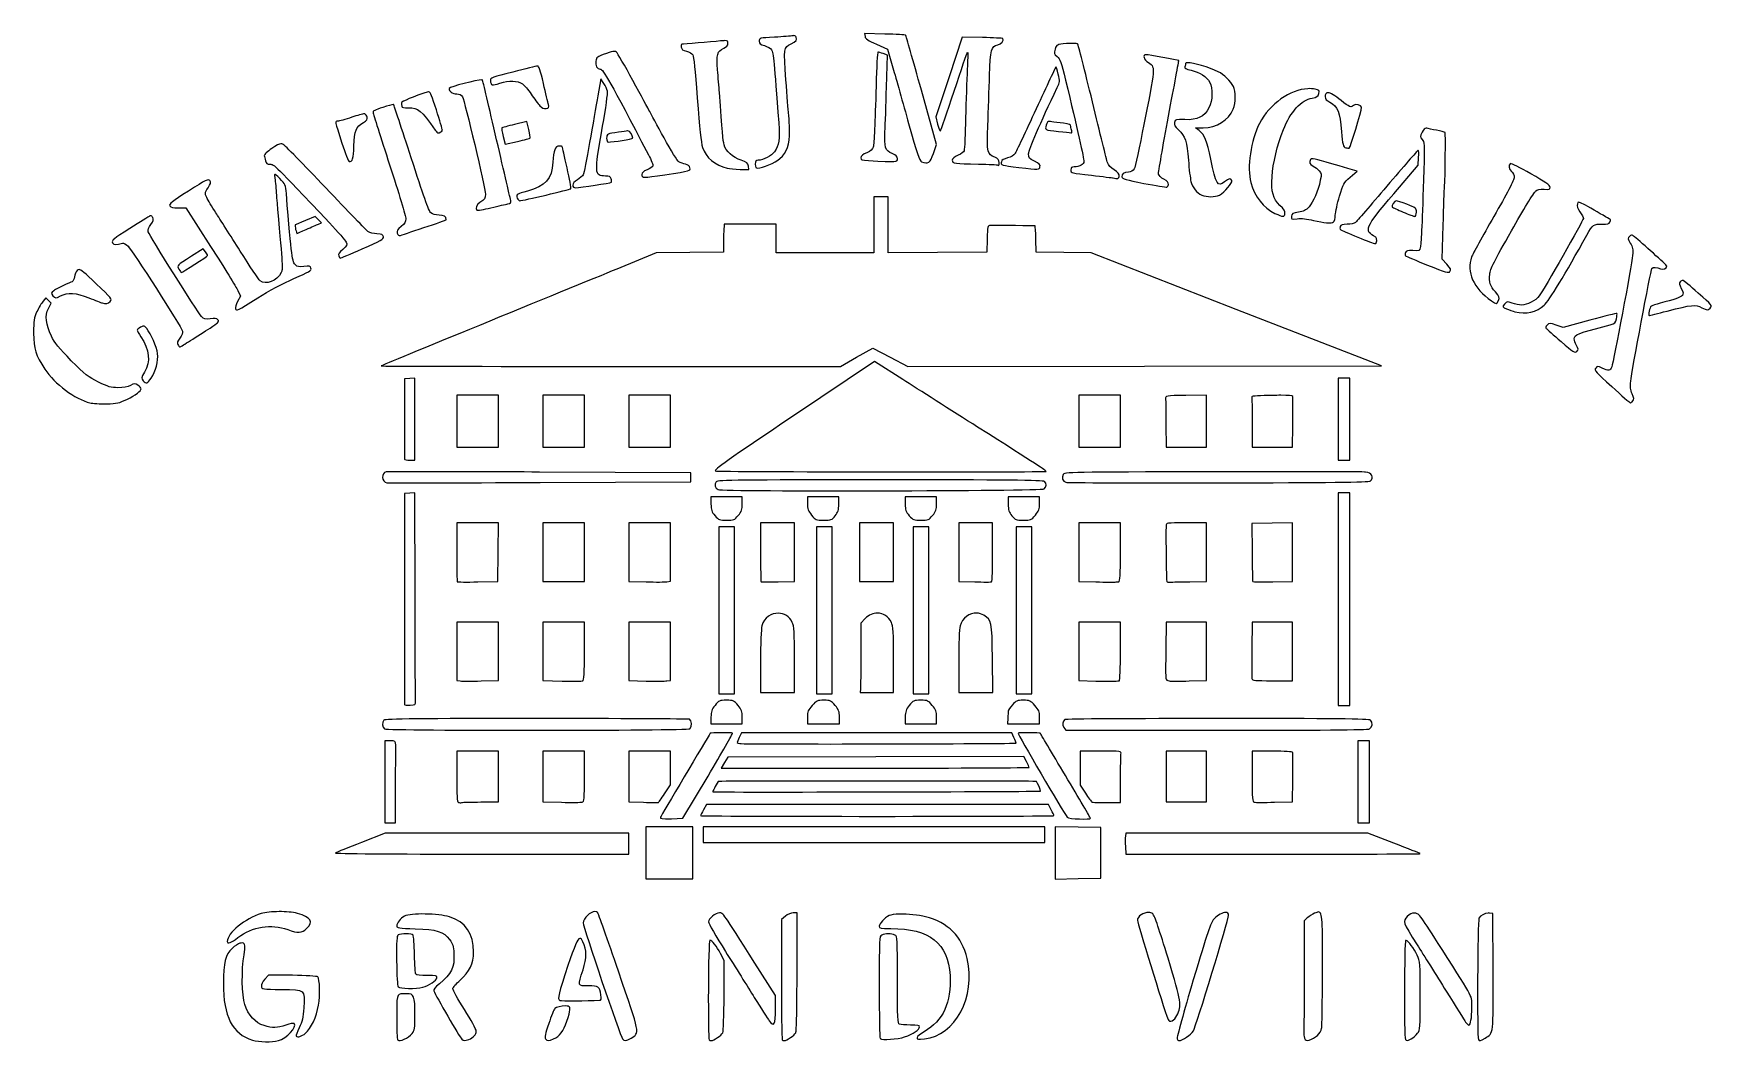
# Model space of a CAD drawing. Extents: x 58 to 276, y 41 to 172.
import ezdxf

# ---------------------------------------------------------------- set-up
doc = ezdxf.new("R2010")
doc.units = 0
doc.layers.get('0').update_dxf_attribs({"linetype": 'CONTINUOUS'})

msp = doc.modelspace()

# ---------------------------------------------------------------- linework, layer by layer
at = {"color": 7}
for points in [[(148.00902, 170.938574), (148.00902, 170.938574)], [(157.007058, 171.5846), (157.007058, 171.5846)], [(166.198573, 171.854695), (166.254797, 171.473805)], [(168.830075, 171.789101), (166.198573, 171.854695), (166.198573, 171.854695)], [(167.751345, 170.462324), (169.190568, 169.831185), (169.883447, 167.39371)], [(178.884241, 171.394981), (177.161692, 166.226786), (175.439146, 161.058592), (175.683884, 160.071918)], [(181.493693, 171.337656), (178.884241, 171.394981), (178.884241, 171.394981)], [(193.380651, 170.585246), (193.380651, 170.585246)], [(133.657577, 169.546755), (133.657577, 169.546755)], [(167.920568, 169.446434), (167.920568, 169.446434)], [(169.038434, 164.889538), (169.149779, 169.059482), (168.595257, 169.252959)], [(202.768951, 169.107437), (202.768951, 169.107437)], [(208.17582, 168.060127), (208.17582, 168.060127)], [(116.45966, 165.837077), (116.45966, 165.837077)], [(123.689951, 167.635143), (123.689951, 167.635143)], [(131.937785, 165.972676), (131.54036, 163.770019)], [(132.310409, 165.379569), (131.937785, 165.972676), (131.937785, 165.972676)], [(191.050664, 167.545845), (191.050664, 167.545845)], [(109.571124, 164.303597), (109.571124, 164.303597)], [(175.147001, 156.294988), (175.539465, 157.461362), (173.567217, 164.51306)], [(223.792852, 164.693857), (223.792852, 164.693857)], [(226.411124, 164.166894), (226.411124, 164.166894)], [(104.951389, 162.625145), (104.951389, 162.625145)], [(101.191548, 161.419088), (101.191548, 161.419088)], [(122.320183, 160.421388), (120.715044, 160.042702)], [(122.552796, 159.384551), (122.320183, 160.421388), (122.320183, 160.421388)], [(190.233763, 160.436822), (190.233763, 160.436822)], [(209.653629, 159.255567), (209.181237, 159.607795), (210.198231, 159.61496)], [(239.177271, 159.554325), (239.177271, 159.554325)], [(90.344735, 157.526956), (90.344735, 157.526956)], [(119.228966, 158.497095), (119.487487, 157.470181), (121.09428, 157.849418)], [(126.512173, 157.246388), (126.512173, 157.246388)], [(135.448477, 159.214778), (135.448477, 159.214778)], [(224.335797, 155.585575), (224.335797, 155.585575)], [(234.956615, 151.043011), (238.109015, 154.752139), (238.190044, 155.764171)], [(238.133819, 156.676431), (238.133819, 156.676431)], [(250.106214, 154.960498), (250.106214, 154.960498)], [(89.535, 153.585215), (89.535, 153.585215)], [(150.008277, 154.2136), (151.157562, 154.195961), (151.096926, 154.64906)], [(229.291224, 153.203224), (230.184743, 153.989809), (229.002387, 154.335421)], [(167.412899, 150.637867), (167.412899, 146.994886), (167.412899, 143.351352), (161.05849, 143.351352), (154.704632, 143.351352), (154.704632, 145.215562), (154.704632, 147.079222), (151.315759, 147.079222), (147.926888, 147.079222), (147.888302, 146.189559)], [(182.11822, 145.173119), (182.070265, 143.436238), (175.67341, 143.392144), (169.277109, 143.347494), (169.277109, 146.992681), (169.277109, 150.637867), (168.345005, 150.637867), (167.412899, 150.637867), (167.412899, 150.637867)], [(77.03454, 149.197543), (78.010743, 149.197543), (81.214956, 144.198571)], [(235.274666, 150.132404), (235.274666, 150.132404)], [(259.01661, 149.937823), (259.01661, 149.937823)], [(73.412505, 148.180549), (73.412505, 148.180549)], [(94.785327, 148.10834), (93.524146, 147.574765)], [(95.21748, 147.102923), (95.629786, 147.263877), (95.207557, 147.68611), (94.785327, 148.10834), (94.785327, 148.10834)], [(241.86224, 141.874096), (241.255352, 142.546028), (241.377721, 146.940865)], [(133.174161, 128.609652), (163.042312, 128.609652), (165.152366, 129.804685), (167.262418, 130.999171), (169.527361, 129.804135), (171.791754, 128.608548), (202.573269, 128.651545), (233.354231, 128.694538), (214.489992, 136.0246), (195.625751, 143.354109), (192.067657, 143.395449), (188.50901, 143.436238), (188.453339, 145.130125)], [(147.845859, 144.368345), (147.842001, 143.436238), (143.481338, 143.400961), (139.120674, 143.365683), (133.992166, 141.258939)], [(265.856641, 145.675827), (265.856641, 145.675827)], [(80.23269, 143.873353), (78.70803, 142.913687)], [(80.529244, 143.509001), (80.23269, 143.873353), (80.23269, 143.873353)], [(64.109645, 141.188384), (64.109645, 141.188384)], [(239.342634, 141.771017), (239.343187, 141.771017)], [(272.514771, 139.793258), (272.514771, 139.793258)], [(59.793629, 137.505714), (59.440851, 137.08183)], [(60.141996, 136.144765), (60.493673, 136.817247), (60.14365, 137.161205), (59.793629, 137.505714), (59.793629, 137.505714)], [(84.752657, 138.470341), (85.086142, 137.740531), (84.726199, 137.04931)], [(263.949437, 135.492126), (263.949437, 135.492126)], [(72.461659, 133.84289), (72.461659, 133.84289)], [(260.422209, 134.616244), (256.965537, 133.669809), (256.069262, 133.965259)], [(167.497785, 129.236933), (156.966818, 122.187993)], [(171.140769, 126.918522), (167.497785, 129.236933), (167.497785, 129.236933)], [(107.768099, 127.104281), (107.084041, 127.051918), (106.399982, 127.000102), (106.40329, 121.874351)], [(107.090103, 116.409603), (107.768099, 116.409603), (107.768099, 121.756943), (107.768099, 127.104281), (107.768099, 127.104281)], [(227.735694, 127.084988), (227.735694, 121.74702), (227.735694, 116.409603), (228.498575, 116.409603), (229.260908, 116.409603), (229.260908, 121.74702), (229.260908, 127.084988), (228.498575, 127.084988), (227.735694, 127.084988), (227.735694, 127.084988)], [(113.189853, 124.881781), (113.189853, 121.49291), (113.189853, 118.104039), (115.901281, 118.104039), (118.612158, 118.104039), (118.612158, 121.49291), (118.612158, 124.881781), (115.901281, 124.881781), (113.189853, 124.881781), (113.189853, 124.881781)], [(124.373459, 124.881781), (124.373459, 121.49291), (124.373459, 118.104039), (127.084887, 118.104039), (129.795764, 118.104039), (129.795764, 121.49291), (129.795764, 124.881781), (127.084887, 124.881781), (124.373459, 124.881781), (124.373459, 124.881781)], [(135.557065, 124.881781), (135.557065, 121.49291), (135.557065, 118.104039), (138.267942, 118.104039), (140.97937, 118.104039), (140.97937, 121.49291), (140.97937, 124.881781), (138.267942, 124.881781), (135.557065, 124.881781), (135.557065, 124.881781)], [(194.016201, 124.881781), (194.016201, 121.49291), (194.016201, 118.104039), (196.727078, 118.104039), (199.438508, 118.104039), (199.438508, 121.49291), (199.438508, 124.881781), (196.727078, 124.881781), (194.016201, 124.881781), (194.016201, 124.881781)], [(205.350291, 121.069577), (205.369033, 118.104039), (207.995574, 118.104039), (210.621564, 118.104039), (210.621564, 121.497321), (210.621564, 124.890601), (210.621564, 124.890601)], [(210.621564, 124.890601), (207.957539, 124.843749)], [(220.285468, 124.852568), (220.285468, 124.852568)], [(216.552639, 121.323687), (216.552639, 118.104039), (219.178629, 118.104039), (221.80517, 118.104039), (221.822258, 120.899803)], [(109.982881, 114.926835), (109.982881, 114.926835)], [(124.034463, 113.528952), (143.60591, 113.613839), (143.60591, 114.206949), (143.60591, 114.800055), (123.950126, 114.884392)], [(168.246888, 113.867949), (168.246888, 113.867949)], [(225.309797, 114.906439), (225.309797, 114.906439)], [(107.767549, 112.192808), (107.088452, 112.140992), (106.409355, 112.088628), (106.408251, 98.448255)], [(107.789046, 98.881509), (107.767549, 112.192808), (107.767549, 112.192808)], [(146.231901, 111.665295), (146.231901, 110.739253)], [(150.298768, 110.771773), (150.298768, 111.665295), (148.265334, 111.665295), (146.231901, 111.665295), (146.231901, 111.665295)], [(158.770947, 111.665295), (158.770947, 110.808155)], [(162.837814, 110.724369), (162.837814, 111.665295), (160.80438, 111.665295), (158.770947, 111.665295), (158.770947, 111.665295)], [(171.479766, 111.665295), (171.479766, 110.739253)], [(175.546631, 110.771773), (175.546631, 111.665295), (173.5132, 111.665295), (171.479766, 111.665295), (171.479766, 111.665295)], [(184.866029, 111.665295), (184.866029, 110.724369)], [(188.932896, 110.806501), (188.932896, 111.665295), (186.899463, 111.665295), (184.866029, 111.665295), (184.866029, 111.665295)], [(227.735694, 112.173515), (227.735694, 98.363365), (227.735694, 84.553769), (228.498575, 84.553769), (229.260908, 84.553769), (229.260908, 98.363365), (229.260908, 112.173515), (228.498575, 112.173515), (227.735694, 112.173515), (227.735694, 112.173515)], [(113.189853, 108.276421), (113.189853, 104.491779)], [(115.929393, 100.605711), (118.527822, 100.645397), (118.573019, 104.460909), (118.61877, 108.276421), (115.904589, 108.276421), (113.189853, 108.276421), (113.189853, 108.276421)], [(124.373459, 108.276421), (124.373459, 104.463667), (124.373459, 100.650909), (127.084887, 100.650909), (129.795764, 100.650909), (129.795764, 104.463667), (129.795764, 108.276421), (127.084887, 108.276421), (124.373459, 108.276421), (124.373459, 108.276421)], [(135.557065, 108.276421), (135.557065, 104.468628), (135.557065, 100.660832), (137.802166, 100.613427)], [(140.513593, 100.627759), (140.97937, 100.689495), (140.97937, 104.482959), (140.97937, 108.276421), (138.267942, 108.276421), (135.557065, 108.276421), (135.557065, 108.276421)], [(147.248894, 107.767651), (147.248894, 96.923042), (147.248894, 86.078983), (148.265334, 86.078983), (149.282325, 86.078983), (149.282325, 96.923042), (149.282325, 107.767651), (148.265334, 107.767651), (147.248894, 107.767651), (147.248894, 107.767651)], [(152.671199, 108.276421), (152.671199, 104.491779)], [(154.943858, 100.618389), (157.07651, 100.670202), (157.07651, 104.473587), (157.07651, 108.276421), (154.873853, 108.276421), (152.671199, 108.276421), (152.671199, 108.276421)], [(159.95716, 107.767651), (159.95716, 96.923042), (159.95716, 86.078983), (160.974154, 86.078983), (161.990594, 86.078983), (161.990594, 96.923042), (161.990594, 107.767651), (160.974154, 107.767651), (159.95716, 107.767651), (159.95716, 107.767651)], [(165.549241, 108.276421), (165.549241, 104.463667), (165.549241, 100.650909), (167.751895, 100.650909), (169.954552, 100.650909), (169.954552, 104.463667), (169.954552, 108.276421), (167.751895, 108.276421), (165.549241, 108.276421), (165.549241, 108.276421)], [(172.496206, 107.767651), (172.496206, 96.923042), (172.496206, 86.078983), (173.5132, 86.078983), (174.52964, 86.078983), (174.52964, 96.923042), (174.52964, 107.767651), (173.5132, 107.767651), (172.496206, 107.767651), (172.496206, 107.767651)], [(178.426731, 108.276421), (178.426731, 104.468628), (178.426731, 100.661383), (180.502608, 100.613978)], [(182.832595, 104.473587), (182.832595, 108.276421), (180.629938, 108.276421), (178.426731, 108.276421), (178.426731, 108.276421)], [(185.882469, 107.767651), (185.882469, 96.923042), (185.882469, 86.078983), (186.899463, 86.078983), (187.915903, 86.078983), (187.915903, 96.923042), (187.915903, 107.767651), (186.899463, 107.767651), (185.882469, 107.767651), (185.882469, 107.767651)], [(194.016201, 108.276421), (194.016201, 104.468628), (194.016201, 100.660832), (196.261301, 100.613427)], [(199.438508, 104.463667), (199.438508, 108.276421), (196.727078, 108.276421), (194.016201, 108.276421), (194.016201, 108.276421)], [(208.46135, 100.637128), (210.621564, 100.650909), (210.621564, 104.463667), (210.621564, 108.276421), (207.995574, 108.276421), (207.995574, 108.276421)], [(221.80517, 108.28469), (219.157132, 108.238389), (216.509092, 108.191534), (216.540512, 104.47414)], [(219.246981, 100.617285), (221.80517, 100.667998), (221.80517, 104.476344), (221.80517, 108.28469), (221.80517, 108.28469)], [(155.007798, 96.539394), (155.007798, 96.539394)], [(167.877575, 96.561995), (167.877575, 96.561995)], [(180.773807, 96.550971), (180.773807, 96.550971)], [(113.189853, 95.398378), (113.189853, 91.597198), (113.189853, 87.795467), (113.656181, 87.742)], [(116.367058, 87.739796), (118.612158, 87.791609), (118.612158, 91.594994), (118.612158, 95.398378), (115.901281, 95.398378), (113.189853, 95.398378), (113.189853, 95.398378)], [(124.373459, 95.398378), (124.373459, 91.590032), (124.373459, 87.782239), (126.87267, 87.735385)], [(129.795764, 91.603813), (129.795764, 95.398378), (127.084887, 95.398378), (124.373459, 95.398378), (124.373459, 95.398378)], [(135.557065, 95.398378), (135.557065, 91.590585), (135.557065, 87.782789), (137.802166, 87.735385)], [(140.513593, 87.749716), (140.97937, 87.811452), (140.97937, 91.604917), (140.97937, 95.398378), (138.267942, 95.398378), (135.557065, 95.398378), (135.557065, 95.398378)], [(166.27519, 95.841004), (165.718465, 95.233566), (165.704684, 91.206938)], [(194.016201, 95.398378), (194.016201, 91.590585), (194.016201, 87.782789), (196.261301, 87.735385)], [(199.438508, 91.585624), (199.438508, 95.398378), (196.727078, 95.398378), (194.016201, 95.398378), (194.016201, 95.398378)], [(205.38171, 95.398378), (205.333202, 91.865642)], [(208.376464, 87.739796), (210.621564, 87.791609), (210.621564, 91.594994), (210.621564, 95.398378), (208.001636, 95.398378), (205.38171, 95.398378), (205.38171, 95.398378)], [(216.565316, 95.398378), (216.516258, 91.865642)], [(219.191307, 87.772867), (221.80517, 87.772867), (221.80517, 91.585624), (221.80517, 95.398378), (219.185242, 95.398378), (216.565316, 95.398378), (216.565316, 95.398378)], [(152.672299, 90.272627), (152.671199, 86.248206), (154.873853, 86.248206), (157.07651, 86.248206), (157.07651, 90.500832)], [(165.656728, 86.713983), (165.622551, 86.248206), (167.788827, 86.248206), (169.954552, 86.248206), (169.954552, 90.500832)], [(178.427834, 90.272627), (178.426731, 86.248206), (180.639861, 86.248206), (182.852991, 86.248206), (182.800625, 90.695961)], [(148.237222, 85.228458), (148.237222, 85.228458)], [(160.899187, 85.231766), (160.899187, 85.231766)], [(173.485088, 85.228458), (173.485088, 85.228458)], [(186.812369, 85.231213), (186.812369, 85.231213)], [(146.231901, 83.046748), (146.231901, 82.181339), (148.265334, 82.181339), (150.298768, 82.181339), (150.298768, 83.040133)], [(158.770947, 83.028005), (158.770947, 82.181339), (160.850131, 82.181339), (162.928763, 82.181339), (162.925455, 83.039032)], [(171.479766, 83.046748), (171.479766, 82.181339), (173.5132, 82.181339), (175.546631, 82.181339), (175.546631, 83.040133)], [(184.797127, 82.901779), (184.759092, 82.181339), (186.845993, 82.181339), (188.932896, 82.181339), (188.932896, 83.028005)], [(123.546636, 82.859335), (123.546636, 82.859335)], [(147.565841, 81.017172), (147.565841, 81.017172)], [(150.192382, 80.995125), (149.906855, 80.396503)], [(185.596939, 80.396503), (185.311409, 80.995125), (167.751895, 80.995125), (150.192382, 80.995125), (150.192382, 80.995125)], [(187.60171, 81.018826), (187.60171, 81.018826)], [(192.089704, 81.692411), (192.340507, 81.334122), (211.913611, 81.334122)], [(212.070707, 82.856578), (212.070707, 82.856578)], [(103.870455, 79.978685), (103.870455, 74.641267), (103.870455, 69.303296), (104.548452, 69.303296), (105.225895, 69.303296), (105.247392, 74.21738)], [(104.548452, 79.978685), (103.870455, 79.978685), (103.870455, 79.978685)], [(113.189853, 78.623245), (113.189853, 75.333042)], [(116.338945, 72.014726), (118.612158, 72.014726), (118.612158, 75.31871), (118.612158, 78.623245), (115.901281, 78.623245), (113.189853, 78.623245), (113.189853, 78.623245)], [(124.373459, 78.623245), (124.373459, 75.323672), (124.373459, 72.024096), (126.788333, 71.976691), (126.788333, 71.977242)], [(129.795764, 75.338553), (129.795764, 78.623245), (127.084887, 78.623245), (124.373459, 78.623245), (124.373459, 78.623245)], [(135.557065, 78.623245), (135.557065, 75.324222), (135.557065, 72.02575), (137.463169, 71.977795)], [(140.199401, 73.09621), (140.97937, 74.262581), (140.97937, 76.442638), (140.97937, 78.623245), (138.267942, 78.623245), (135.557065, 78.623245), (135.557065, 78.623245)], [(194.185424, 78.623245), (194.185424, 76.411218), (194.185424, 74.198641), (194.892634, 73.149127)], [(196.868189, 78.623245), (194.185424, 78.623245), (194.185424, 78.623245)], [(205.369033, 78.623245), (205.369033, 75.31871), (205.369033, 72.014726), (207.995574, 72.014726), (210.621564, 72.014726), (210.621564, 75.31871), (210.621564, 78.623245), (207.995574, 78.623245), (205.369033, 78.623245), (205.369033, 78.623245)], [(216.552639, 78.623245), (216.552639, 75.331388)], [(219.178629, 78.623245), (216.552639, 78.623245), (216.552639, 78.623245)], [(230.277348, 79.978685), (230.277348, 74.641267), (230.277348, 69.303296), (231.040229, 69.303296), (231.802562, 69.303296), (231.802562, 74.641267), (231.802562, 79.978685), (231.040229, 79.978685), (230.277348, 79.978685), (230.277348, 79.978685)], [(186.891744, 77.946905), (167.659293, 77.903908), (148.427392, 77.860364), (147.997994, 77.140477), (147.568598, 76.420037), (167.572752, 76.420037)], [(187.234601, 77.274973), (186.891744, 77.946905), (186.891744, 77.946905)], [(141.080242, 69.847347), (142.577896, 69.896406), (145.84991, 75.384855)], [(167.834578, 74.731666), (167.834578, 74.731666)], [(197.642096, 71.929837), (199.437405, 71.929837), (199.451736, 74.895377)], [(219.45534, 71.9811), (221.80517, 72.032365), (221.826116, 74.904196)], [(190.111944, 71.675727), (167.875368, 71.674626), (145.639344, 71.672972), (145.257904, 71.005449)], [(190.454249, 71.004898), (190.111944, 71.675727), (190.111944, 71.675727)], [(103.910144, 67.947859), (100.809558, 66.752823)], [(116.367058, 65.241943), (135.557065, 65.236982), (135.557065, 66.592422), (135.557065, 67.947859), (119.733881, 67.947859), (103.910144, 67.947859), (103.910144, 67.947859)], [(137.759722, 68.795076), (137.759722, 65.406205), (137.759722, 62.017334), (140.810147, 62.017334), (143.86002, 62.017334), (143.86002, 65.406205), (143.86002, 68.795076), (140.810147, 68.795076), (137.759722, 68.795076), (137.759722, 68.795076)], [(145.21546, 68.795076), (145.21546, 67.778636), (145.21546, 66.761642), (167.412899, 66.761642), (189.61034, 66.761642), (189.61034, 67.778636), (189.61034, 68.795076), (167.412899, 68.795076), (145.21546, 68.795076), (145.21546, 68.795076)], [(190.965777, 68.802795), (190.965777, 65.406205), (190.965777, 62.009615), (193.939033, 62.05592), (196.91284, 62.102221), (196.91284, 65.406205), (196.91284, 68.710739), (193.939033, 68.75649), (190.965777, 68.802795), (190.965777, 68.802795)], [(200.139653, 67.947859), (200.085633, 67.566969)], [(234.967089, 66.66077), (231.607981, 67.947859), (215.873542, 67.947859), (200.139653, 67.947859), (200.139653, 67.947859)], [(200.08894, 66.210979), (200.146268, 65.236982), (219.307063, 65.236982)], [(90.099995, 57.77077), (90.099995, 57.77077)], [(109.090466, 57.460989), (109.090466, 57.460989)], [(131.153958, 57.783448), (131.153958, 57.783448)], [(147.345355, 57.61147), (147.345355, 57.61147)], [(155.903524, 57.173255), (155.382076, 56.734487), (155.382076, 48.983296)], [(157.415507, 49.975485), (157.415507, 57.61147), (156.920517, 57.61147), (156.920517, 57.61147)], [(170.761533, 57.441696), (170.761533, 57.441696)], [(203.096371, 57.657771), (203.096371, 57.657771)], [(213.115813, 57.664937), (213.115813, 57.664937)], [(223.71127, 56.947254), (223.330381, 56.581799), (223.316049, 49.514117)], [(225.159866, 57.723919), (225.159866, 57.723919)], [(237.602999, 57.588319), (237.602999, 57.588319)], [(247.219501, 57.591627), (247.219501, 57.591627)], [(247.859463, 50.001943), (247.815365, 57.527134), (247.408567, 57.584461)], [(106.629287, 54.893427), (106.629287, 54.893427)], [(169.277109, 54.900593), (169.277109, 54.900593)], [(85.34356, 53.698944), (85.34356, 53.698944)], [(129.192184, 54.293705), (129.192184, 54.293705)], [(146.070947, 54.053376), (146.070947, 54.053376)], [(236.554035, 54.012586), (236.554035, 54.012586)], [(147.926888, 46.880961), (147.926888, 51.421874), (147.46938, 52.325315)], [(154.619743, 45.123687), (154.619743, 46.851748), (151.934223, 51.087838)], [(88.737942, 49.536167), (88.245707, 48.98495)], [(91.856168, 49.497031), (88.737942, 49.536167), (88.737942, 49.536167)], [(106.242335, 47.105858), (106.242335, 47.105858)], [(127.299311, 45.516154), (127.299311, 45.516154)]]:
    msp.add_lwpolyline(points, dxfattribs=at)
for points in [[(142.450013, 170.463427), (142.373644, 170.463108), (142.335896, 170.29406), (142.365676, 170.087499)], [(147.460561, 170.893376), (146.193911, 170.770101), (142.629295, 170.463992), (142.450013, 170.463427)], [(148.00902, 170.938574), (147.873678, 170.932825), (147.69522, 170.916213), (147.460561, 170.893376)], [(147.884444, 169.94308), (148.282581, 170.118318), (148.435108, 170.296668), (148.435108, 170.5869)], [(148.435108, 170.5869), (148.435108, 170.876965), (148.415042, 170.955826), (148.00902, 170.938574)], [(154.492412, 171.386161), (152.543369, 171.278979), (152.501425, 171.268218), (152.501425, 170.876287)], [(152.501425, 170.876287), (152.501425, 170.552528), (152.63151, 170.441338), (153.179969, 170.293654)], [(153.179969, 170.293654), (153.552999, 170.193208), (153.966048, 169.942403), (154.097742, 169.736375)], [(156.847204, 171.57137), (156.64723, 171.529863), (155.58746, 171.446382), (154.492412, 171.386161)], [(155.967464, 165.828811), (155.662286, 169.976159), (155.675855, 170.072634), (156.639949, 170.530125)], [(156.639949, 170.530125), (157.331455, 170.858267), (157.4539, 171.012649), (157.313534, 171.378445)], [(157.007058, 171.5846), (156.957686, 171.587338), (156.904111, 171.583181), (156.847204, 171.57137)], [(157.313534, 171.378445), (157.265198, 171.50441), (157.155174, 171.576385), (157.007058, 171.5846)], [(166.254797, 171.473805), (166.298934, 171.176414), (166.627412, 170.954847), (167.751345, 170.462324)], [(171.528272, 171.644129), (171.491639, 171.687925), (170.277432, 171.752999), (168.830075, 171.789101)], [(173.567217, 164.51306), (172.482417, 168.39138), (171.564907, 171.600328), (171.528272, 171.644129)], [(184.161024, 171.223003), (184.12922, 171.254316), (182.928954, 171.306098), (181.493693, 171.337656)], [(182.428555, 166.39601), (182.537594, 169.824868), (182.634585, 170.185856), (183.496811, 170.375233)], [(183.496811, 170.375233), (183.927324, 170.469791), (184.362259, 171.0249), (184.161024, 171.223003)], [(192.430908, 170.544456), (191.151962, 170.424608), (191.148691, 170.423284), (190.953099, 169.830631)], [(193.380651, 170.585246), (193.121082, 170.590755), (192.783567, 170.577502), (192.430908, 170.544456)], [(193.862966, 170.51414), (193.821552, 170.55555), (193.640219, 170.579737), (193.380651, 170.585246)], [(195.798832, 162.999973), (194.816928, 167.049958), (193.945741, 170.431361), (193.862966, 170.51414)], [(131.262549, 168.256362), (131.172822, 167.702013), (131.42525, 167.243227), (131.819825, 167.243227)], [(132.633971, 169.271148), (131.373728, 168.811956), (131.349544, 168.79384), (131.262549, 168.256362)], [(133.657577, 169.546755), (133.455571, 169.546135), (133.150209, 169.459247), (132.633971, 169.271148)], [(133.933187, 169.458011), (133.863069, 169.516202), (133.778783, 169.547128), (133.657577, 169.546755)], [(136.079619, 165.75219), (135.030997, 167.681131), (134.06505, 169.348573), (133.933187, 169.458011)], [(142.365676, 170.087499), (142.405704, 169.809851), (142.586225, 169.672847), (143.058555, 169.56164)], [(143.058555, 169.56164), (143.409958, 169.478904), (143.771679, 169.272766), (143.862227, 169.103579)], [(143.862227, 169.103579), (144.010572, 168.826392), (144.181469, 167.177102), (144.442104, 163.515909)], [(147.087937, 167.158893), (146.921011, 169.122008), (147.050898, 169.5762), (147.884444, 169.94308)], [(154.097742, 169.736375), (154.322947, 169.384054), (154.443707, 168.15323), (155.030952, 160.243345)], [(167.920568, 169.446434), (167.854799, 169.446434), (167.747998, 167.482799), (167.683547, 165.083016)], [(168.595257, 169.252959), (168.290085, 169.35934), (167.986337, 169.446434), (167.920568, 169.446434)], [(177.83197, 164.363129), (178.736236, 167.112394), (179.515087, 169.399836), (179.562785, 169.446434)], [(179.562785, 169.446434), (179.610478, 169.493032), (179.604532, 168.692263), (179.549558, 167.667113)], [(190.953099, 169.830631), (190.770877, 169.278478), (190.788389, 169.210996), (191.207209, 168.875377)], [(191.207209, 168.875377), (191.59275, 168.566431), (191.751794, 168.123325), (192.307986, 165.803453)], [(202.768951, 169.107437), (202.265356, 169.107437), (202.459892, 168.475169), (203.081489, 168.090997)], [(207.013858, 168.357234), (206.934624, 168.417189), (203.029016, 169.107437), (202.768951, 169.107437)], [(203.081489, 168.090997), (203.666121, 167.729654), (203.753093, 167.507279), (203.678454, 166.565783)], [(205.694799, 161.136866), (206.440024, 165.093416), (207.033331, 168.342474), (207.013858, 168.357234)], [(208.17582, 168.060127), (208.007887, 168.057903), (207.910687, 168.024968), (207.910687, 167.954294)], [(212.146775, 166.896514), (210.955873, 167.500232), (208.90353, 168.069768), (208.17582, 168.060127)], [(116.45966, 165.837077), (115.873685, 165.862076), (112.295119, 164.943655), (112.210895, 164.724173)], [(116.535177, 165.818888), (116.524636, 165.829429), (116.498726, 165.835412), (116.45966, 165.837077)], [(118.378441, 158.062738), (117.407109, 162.286134), (116.577866, 165.776196), (116.535177, 165.818888)], [(120.476368, 166.860683), (117.8486, 166.202422), (117.516868, 166.080951), (117.561541, 165.791326)], [(123.689951, 167.635143), (123.553381, 167.617676), (122.107288, 167.269239), (120.476368, 166.860683)], [(124.463858, 165.379569), (124.070824, 167.090717), (123.875698, 167.658878), (123.689951, 167.635143)], [(131.819825, 167.243227), (132.207392, 167.243227), (133.083478, 165.69434), (138.121319, 156.103168)], [(147.324408, 164.193353), (147.273515, 164.892318), (147.167182, 166.226939), (147.087937, 167.158893)], [(156.325756, 161.464837), (156.280541, 161.800673), (156.119364, 163.764513), (155.967464, 165.828811)], [(169.883447, 167.39371), (170.264551, 166.052952), (171.179786, 162.793522), (171.917431, 160.150739)], [(179.549558, 167.667113), (179.494581, 166.641961), (179.400968, 163.973276), (179.341199, 161.736588)], [(182.220195, 159.916475), (182.280196, 161.756307), (182.373738, 164.671894), (182.428555, 166.39601)], [(191.050664, 167.545845), (191.028721, 167.519299), (189.879422, 165.057839), (188.496332, 162.075585)], [(191.341155, 166.601061), (191.203532, 167.147418), (191.07262, 167.572402), (191.050664, 167.545845)], [(191.233117, 164.858119), (191.572975, 165.568943), (191.578515, 165.658746), (191.341155, 166.601061)], [(192.307986, 165.803453), (193.831241, 159.449987), (194.700169, 155.61115), (194.696952, 155.250989)], [(203.678454, 166.565783), (203.573956, 165.247887), (201.452782, 154.616373), (201.224995, 154.268723)], [(207.818632, 167.540333), (207.751463, 167.365291), (207.970772, 167.246108), (208.633881, 167.097707)], [(207.910687, 167.954294), (207.910687, 167.858144), (207.869178, 167.672038), (207.818632, 167.540333)], [(208.633881, 167.097707), (209.737181, 166.850805), (210.693782, 166.228418), (211.060329, 165.519577)], [(214.125088, 164.983795), (213.778471, 165.654081), (212.875495, 166.527091), (212.146775, 166.896514)], [(109.486237, 164.30084), (107.596378, 163.676341), (105.992289, 163.011595), (106.005864, 162.858862)], [(109.571124, 164.303597), (109.542826, 164.311863), (109.514804, 164.31028), (109.486237, 164.30084)], [(110.545674, 161.936678), (109.984563, 163.702009), (109.769213, 164.245733), (109.571124, 164.303597)], [(112.210895, 164.724173), (112.087626, 164.402937), (112.632702, 164.024129), (113.218516, 164.024129)], [(113.218516, 164.024129), (113.522814, 164.024129), (113.777316, 163.88846), (113.934545, 163.642689)], [(113.934545, 163.642689), (114.203742, 163.221907), (116.919666, 151.697365), (116.915517, 150.993402)], [(117.561541, 165.791326), (117.67303, 165.068507), (117.706803, 165.058011), (118.813351, 165.407128)], [(118.813351, 165.407128), (120.008864, 165.784313), (121.074488, 165.750994), (121.738099, 165.316179)], [(121.738099, 165.316179), (121.968802, 165.165016), (122.47641, 164.564941), (122.865885, 163.982239)], [(122.865885, 163.982239), (123.25536, 163.399538), (123.757349, 162.72438), (123.981546, 162.48183)], [(125.103269, 162.645542), (125.040455, 162.891137), (124.752839, 164.121431), (124.463858, 165.379569)], [(131.54036, 163.770019), (131.322027, 162.558479), (130.837514, 159.822063), (130.463284, 157.689014)], [(132.154964, 159.8145), (132.559575, 162.112525), (132.844125, 164.171336), (132.787209, 164.389587)], [(132.787209, 164.389587), (132.730291, 164.607841), (132.515539, 165.053385), (132.310409, 165.379569)], [(138.265188, 161.736588), (138.111741, 162.016175), (137.128236, 163.823246), (136.079619, 165.75219)], [(147.935707, 157.409546), (147.799981, 157.938227), (147.695056, 159.103512), (147.324408, 164.193353)], [(167.683547, 165.083016), (167.548935, 160.071023), (167.438524, 157.66833), (167.316438, 157.10693)], [(168.835586, 159.110045), (168.885709, 159.995402), (168.977045, 162.596139), (169.038434, 164.889538)], [(176.058158, 159.224698), (176.129704, 159.301502), (176.927708, 161.613864), (177.83197, 164.363129)], [(187.509658, 156.249791), (187.52452, 156.77392), (189.011134, 160.210621), (191.233117, 164.858119)], [(211.060329, 165.519577), (211.475201, 164.717332), (211.416973, 163.171355), (210.935203, 162.200158)], [(214.093117, 162.043062), (214.44055, 162.874802), (214.456543, 164.342846), (214.125088, 164.983795)], [(223.792852, 164.693857), (221.49354, 164.585055), (218.851593, 162.745177), (217.522778, 160.190428)], [(224.752518, 164.63157), (224.442847, 164.689663), (224.121325, 164.709399), (223.792852, 164.693857)], [(224.34517, 163.479531), (224.959463, 163.584399), (225.107288, 163.684354), (225.208925, 164.064369)], [(225.208925, 164.064369), (225.321588, 164.485647), (225.284716, 164.531729), (224.752518, 164.63157)], [(226.411124, 164.166894), (226.158024, 164.177853), (226.041258, 163.997107), (226.041258, 163.628908)], [(226.041258, 163.628908), (226.041258, 163.373562), (226.231758, 163.151066), (226.638225, 162.932172)], [(228.107215, 163.163685), (227.287365, 163.821655), (226.736537, 164.152809), (226.411124, 164.166894)], [(103.589887, 162.270714), (102.577045, 161.949232), (102.273128, 161.78267), (102.312721, 161.571223)], [(102.312721, 161.571223), (102.341302, 161.418597), (103.313825, 158.370357), (104.473485, 154.796786)], [(104.951389, 162.625145), (104.793296, 162.619236), (104.229606, 162.473764), (103.589887, 162.270714)], [(104.993282, 162.619083), (104.988199, 162.624163), (104.973972, 162.625989), (104.951389, 162.625145)], [(107.274761, 155.701881), (106.060742, 159.465634), (105.033936, 162.578429), (104.993282, 162.619083)], [(106.005864, 162.858862), (106.015183, 162.754033), (106.033787, 162.558462), (106.047757, 162.423952)], [(106.047757, 162.423952), (106.066384, 162.244718), (106.294933, 162.184125), (106.90214, 162.197954)], [(106.90214, 162.197954), (108.178809, 162.227034), (108.551184, 161.920372), (110.39409, 159.321712)], [(111.326193, 159.312892), (111.326193, 159.404637), (110.975103, 160.585624), (110.545674, 161.936678)], [(123.981546, 162.48183), (124.271467, 162.168177), (124.508813, 162.063368), (124.803408, 162.119683)], [(124.803408, 162.119683), (125.156522, 162.187184), (125.200636, 162.264852), (125.103269, 162.645542)], [(140.13546, 158.292594), (139.260013, 159.907278), (138.418635, 161.457002), (138.265188, 161.736588)], [(144.442104, 163.515909), (144.73209, 159.442455), (144.915577, 157.75307), (145.143801, 157.05236)], [(156.43269, 159.262183), (156.418983, 160.137887), (156.370974, 161.129004), (156.325756, 161.464837)], [(179.341199, 161.736588), (179.28143, 159.499893), (179.21342, 157.479376), (179.190165, 157.246388)], [(188.496332, 162.075585), (187.113246, 159.093329), (185.873542, 156.480397), (185.741358, 156.269083)], [(197.760607, 155.090032), (197.663649, 155.390585), (196.780723, 158.949985), (195.798832, 162.999973)], [(210.935203, 162.200158), (210.362001, 161.044633), (209.437769, 160.594836), (207.792173, 160.669986)], [(210.198231, 159.61496), (211.944356, 159.627022), (213.484957, 160.587188), (214.093117, 162.043062)], [(220.611237, 159.377936), (221.51408, 161.661845), (222.95222, 163.241733), (224.34517, 163.479531)], [(226.638225, 162.932172), (227.690962, 162.365244), (227.956917, 161.698663), (228.162335, 159.110045)], [(229.722827, 162.520416), (229.408352, 162.205935), (229.194738, 162.290893), (228.107215, 163.163685)], [(229.169956, 156.982355), (229.316935, 157.012708), (230.763928, 161.778987), (230.779506, 162.283944)], [(230.779506, 162.283944), (230.788351, 162.571388), (229.959306, 162.756901), (229.722827, 162.520416)], [(97.72606, 160.465485), (97.348063, 160.465485), (97.315497, 160.635541), (98.278927, 157.609639)], [(99.557747, 160.977013), (98.7261, 160.6959), (97.9018, 160.465485), (97.72606, 160.465485)], [(101.191548, 161.419088), (100.96327, 161.404478), (100.285437, 161.222986), (99.557747, 160.977013)], [(99.829496, 157.258515), (99.902442, 159.259233), (100.098801, 159.742691), (101.06973, 160.315554)], [(101.06973, 160.315554), (101.495592, 160.56682), (101.610724, 160.732323), (101.542122, 160.994652)], [(101.260453, 161.414677), (101.247344, 161.419707), (101.224162, 161.421174), (101.191548, 161.419088)], [(101.542122, 160.994652), (101.492236, 161.185417), (101.365312, 161.374441), (101.260453, 161.414677)], [(110.39409, 159.321712), (110.542798, 159.112023), (110.692396, 158.940822), (110.727022, 158.940822)], [(110.727022, 158.940822), (110.951162, 158.940822), (111.326193, 159.173503), (111.326193, 159.312892)], [(119.0399, 159.594014), (119.001469, 159.555584), (119.086686, 159.061923), (119.228966, 158.497095)], [(120.715044, 160.042702), (119.832148, 159.834504), (119.07833, 159.632444), (119.0399, 159.594014)], [(122.743516, 158.287633), (122.766813, 158.320472), (122.680722, 158.814316), (122.552796, 159.384551)], [(132.507742, 153.348744), (131.071036, 153.348744), (131.058229, 153.585491), (132.154964, 159.8145)], [(155.030952, 160.243345), (155.19096, 158.088087), (155.082813, 157.339798), (154.490208, 156.506105)], [(155.170409, 155.611483), (156.142405, 156.464897), (156.461993, 157.389954), (156.43269, 159.262183)], [(171.917431, 160.150739), (173.005716, 156.251724), (173.322544, 155.318429), (173.597536, 155.201377)], [(175.683884, 160.071918), (175.818258, 159.529137), (175.986615, 159.147894), (176.058158, 159.224698)], [(183.129149, 155.777398), (182.105625, 156.205239), (182.100006, 156.231344), (182.220195, 159.916475)], [(189.807675, 159.96443), (189.586853, 159.330983), (189.548084, 159.351345), (191.38966, 159.140914)], [(190.233763, 160.436822), (190.005185, 160.435753), (189.931887, 160.320761), (189.807675, 159.96443)], [(190.521497, 160.40485), (190.40313, 160.425113), (190.309954, 160.437178), (190.233763, 160.436822)], [(192.025214, 160.200902), (191.489338, 160.263165), (190.812437, 160.355051), (190.521497, 160.40485)], [(192.99921, 159.781977), (192.99921, 160.027812), (192.809224, 160.109806), (192.025214, 160.200902)], [(193.102286, 159.208713), (193.045709, 159.356129), (192.99921, 159.613944), (192.99921, 159.781977)], [(204.388421, 153.603407), (204.361649, 153.790091), (204.949575, 157.180314), (205.694799, 161.136866)], [(206.46981, 160.319412), (206.389628, 159.999945), (206.497078, 159.794823), (206.970864, 159.36085)], [(207.792173, 160.669986), (206.625182, 160.723278), (206.567377, 160.708128), (206.46981, 160.319412)], [(206.970864, 159.36085), (207.835246, 158.569104), (208.08157, 157.817332), (208.270077, 155.40202)], [(217.522778, 160.190428), (216.369183, 157.972588), (215.853162, 154.470142), (216.387274, 152.486642)], [(219.143351, 153.264407), (219.243224, 154.98857), (219.811247, 157.354239), (220.611237, 159.377936)], [(239.177271, 159.554325), (239.018002, 159.549598), (238.840933, 159.37274), (238.659678, 159.036185)], [(239.243966, 159.545505), (239.221978, 159.551878), (239.200024, 159.555002), (239.177271, 159.554325)], [(240.514519, 159.289742), (239.96348, 159.387774), (239.391639, 159.502721), (239.243966, 159.545505)], [(241.615846, 159.01193), (241.561132, 159.066732), (241.065578, 159.191709), (240.514519, 159.289742)], [(90.344735, 157.526956), (90.098764, 157.522212), (89.790135, 157.356313), (89.160725, 156.928888)], [(90.579552, 157.481755), (90.502049, 157.512289), (90.426726, 157.528537), (90.344735, 157.526956)], [(96.174388, 151.824083), (93.307642, 154.852937), (90.79007, 157.398822), (90.579552, 157.481755)], [(98.278927, 157.609639), (98.698307, 156.292474), (99.117839, 155.215415), (99.211034, 155.216262)], [(99.211034, 155.216262), (99.665053, 155.220453), (99.767573, 155.560121), (99.829496, 157.258515)], [(120.229974, 150.109253), (120.182962, 150.260211), (119.349774, 153.839342), (118.378441, 158.062738)], [(121.09428, 157.849418), (121.977957, 158.057802), (122.720233, 158.254796), (122.743516, 158.287633)], [(126.512173, 157.246388), (125.988877, 157.246388), (125.768041, 156.67837), (125.68866, 155.128067)], [(126.915113, 157.142208), (126.915113, 157.199468), (126.733853, 157.246388), (126.512173, 157.246388)], [(127.523655, 154.418101), (127.188948, 155.858978), (126.915113, 157.084948), (126.915113, 157.142208)], [(130.463284, 157.689014), (130.089055, 155.555967), (129.711523, 153.677019), (129.624336, 153.514109)], [(134.201628, 159.025158), (132.777041, 158.858179), (132.676415, 158.807235), (132.676415, 158.251254)], [(132.676415, 158.251254), (132.676415, 157.97795), (132.762856, 157.754608), (132.868789, 157.754608)], [(132.868789, 157.754608), (133.521013, 157.754608), (136.065285, 158.177097), (136.065285, 158.285428)], [(135.401623, 159.209266), (135.2541, 159.16807), (134.714203, 159.08524), (134.201628, 159.025158)], [(135.448477, 159.214778), (135.432224, 159.215534), (135.416578, 159.21344), (135.401623, 159.209266)], [(136.065285, 158.285428), (136.065285, 158.660355), (135.692253, 159.203435), (135.448477, 159.214778)], [(142.073534, 155.170511), (141.88317, 155.272825), (141.010908, 156.677908), (140.13546, 158.292594)], [(150.14498, 155.3921), (149.075374, 155.740789), (148.146358, 156.58901), (147.935707, 157.409546)], [(167.316438, 157.10693), (167.258746, 156.841633), (166.984446, 156.604248), (166.47473, 156.378775)], [(169.784228, 156.25916), (168.878944, 156.639376), (168.722348, 157.109863), (168.835586, 159.110045)], [(179.190165, 157.246388), (179.166924, 157.013399), (179.138106, 156.723199), (179.126224, 156.601465)], [(191.38966, 159.140914), (192.135224, 159.05572), (192.848484, 158.975868), (192.974956, 158.963422)], [(192.974956, 158.963422), (193.118466, 158.949305), (193.166441, 159.041519), (193.102286, 159.208713)], [(211.182701, 155.551951), (210.709101, 157.887602), (210.362882, 158.726556), (209.653629, 159.255567)], [(228.162335, 159.110045), (228.293622, 157.45572), (228.386877, 157.110783), (228.72623, 157.022044)], [(238.659678, 159.036185), (238.351201, 158.46403), (238.351207, 158.440357), (238.658025, 158.101324)], [(238.658025, 158.101324), (238.951776, 157.776734), (238.965032, 157.512726), (238.861975, 154.153517)], [(241.547495, 151.961336), (241.654147, 153.383158), (241.70782, 158.919819), (241.615846, 159.01193)], [(89.160725, 156.928888), (88.590845, 156.541891), (88.153494, 156.130839), (88.188933, 156.015523)], [(88.188933, 156.015523), (88.224368, 155.90021), (88.299239, 155.59602), (88.355399, 155.339734)], [(88.355399, 155.339734), (88.438174, 154.96196), (88.5506, 154.873957), (88.949059, 154.873957)], [(88.949059, 154.873957), (89.460905, 154.873957), (89.393401, 154.940025), (96.660561, 147.255611)], [(109.829645, 148.561989), (109.586508, 148.769225), (108.817396, 150.919341), (107.274761, 155.701881)], [(125.68866, 155.128067), (125.578142, 152.969699), (124.723965, 152.006001), (122.376407, 151.390827)], [(138.121319, 156.103168), (138.476028, 155.427866), (138.72611, 154.770574), (138.676944, 154.642447)], [(142.927917, 154.880572), (142.64833, 154.937737), (142.263901, 155.068194), (142.073534, 155.170511)], [(145.143801, 157.05236), (145.568563, 155.748211), (146.747876, 154.757095), (148.350221, 154.357468)], [(151.096926, 154.64906), (151.046172, 155.028045), (150.891474, 155.148748), (150.14498, 155.3921)], [(152.374645, 155.386035), (152.064819, 155.38301), (151.993202, 155.287057), (151.993202, 154.873957)], [(152.326137, 154.365737), (152.941407, 154.365737), (154.557913, 155.073714), (155.170409, 155.611483)], [(154.490208, 156.506105), (154.120305, 155.985718), (152.998974, 155.392131), (152.374645, 155.386035)], [(166.47473, 156.378775), (165.961475, 156.151738), (165.718465, 155.940627), (165.718465, 155.721727)], [(165.718465, 155.721727), (165.718465, 155.447966), (165.865957, 155.391691), (166.693012, 155.348553)], [(166.693012, 155.348553), (170.454413, 155.152369), (170.463094, 155.152948), (170.461119, 155.580616)], [(170.461119, 155.580616), (170.459812, 155.880026), (170.29623, 156.044124), (169.784228, 156.25916)], [(173.597536, 155.201377), (174.429067, 154.847437), (174.732084, 155.061615), (175.147001, 156.294988)], [(178.342397, 156.042532), (177.837222, 155.819071), (177.579514, 155.600281), (177.579514, 155.393754)], [(177.579514, 155.393754), (177.579514, 154.997762), (177.893444, 154.951678), (180.988231, 154.89325)], [(179.126224, 156.601465), (179.114331, 156.479728), (178.761777, 156.228045), (178.342397, 156.042532)], [(183.679812, 155.125863), (183.679812, 155.44104), (183.541089, 155.605203), (183.129149, 155.777398)], [(183.495707, 154.77584), (183.638213, 154.63334), (183.679812, 154.712633), (183.679812, 155.125863)], [(183.962588, 155.186496), (183.850178, 154.756629), (183.949535, 154.724622), (186.24572, 154.461097)], [(184.775077, 155.701881), (184.289988, 155.579736), (184.020827, 155.409163), (183.962588, 155.186496)], [(185.741358, 156.269083), (185.598091, 156.040071), (185.207557, 155.81078), (184.775077, 155.701881)], [(188.282461, 155.258705), (187.54959, 155.608982), (187.493571, 155.680715), (187.509658, 156.249791)], [(188.982505, 154.538818), (189.05474, 154.815018), (188.919375, 154.954286), (188.282461, 155.258705)], [(194.696952, 155.250989), (194.693292, 154.836557), (194.152396, 154.53496), (193.41207, 154.53496)], [(198.602865, 154.168952), (198.159982, 154.417861), (197.877814, 154.72668), (197.760607, 155.090032)], [(208.270077, 155.40202), (208.361867, 154.226184), (208.509548, 152.988224), (208.59805, 152.650907)], [(212.957063, 152.581452), (212.089413, 151.85138), (211.852727, 152.247673), (211.182701, 155.551951)], [(224.142873, 155.501238), (223.907596, 155.131107), (224.001892, 154.885559), (224.474154, 154.641344)], [(224.335797, 155.585575), (224.218765, 155.584587), (224.174933, 155.55168), (224.142873, 155.501238)], [(229.002387, 154.335421), (225.694359, 155.303389), (224.686901, 155.588547), (224.335797, 155.585575)], [(228.72623, 157.022044), (228.880509, 156.981861), (229.080133, 156.963813), (229.169956, 156.982355)], [(238.09358, 156.666509), (237.995912, 156.606147), (236.186571, 154.519401), (234.073017, 152.029685)], [(238.133819, 156.676431), (238.12163, 156.678765), (238.108513, 156.675737), (238.09358, 156.666509)], [(238.190044, 155.764171), (238.237756, 156.359809), (238.219152, 156.660091), (238.133819, 156.676431)], [(250.106214, 154.960498), (249.824683, 154.786511), (249.908534, 154.27091), (250.272132, 153.941851)], [(252.774648, 153.636478), (251.401778, 154.423451), (250.20117, 155.019194), (250.106214, 154.960498)], [(81.106368, 152.748471), (80.919707, 153.003747), (80.635021, 152.864346), (78.325486, 151.387519)], [(80.873202, 151.797625), (81.238059, 152.34896), (81.278298, 152.513343), (81.106368, 152.748471)], [(89.535, 153.585215), (89.497312, 153.572554), (89.5043, 153.489685), (89.532243, 153.348744)], [(89.532243, 153.348744), (89.578434, 153.115755), (89.661156, 152.277247), (89.71635, 151.485086)], [(90.20252, 153.009747), (89.784081, 153.432566), (89.597811, 153.606317), (89.535, 153.585215)], [(91.054149, 151.0612), (90.962088, 152.185689), (90.917931, 152.28686), (90.20252, 153.009747)], [(104.473485, 154.796786), (105.633147, 151.223215), (106.581883, 148.070082), (106.581883, 147.790289)], [(128.032425, 151.698407), (128.087278, 151.753254), (127.858362, 152.977223), (127.523655, 154.418101)], [(128.868068, 152.865328), (128.495843, 152.645708), (128.271103, 152.383295), (128.271103, 152.168592)], [(129.624336, 153.514109), (129.537147, 153.351196), (129.196663, 153.059203), (128.868068, 152.865328)], [(133.273382, 152.997069), (133.185806, 153.272998), (133.021107, 153.348744), (132.507742, 153.348744)], [(133.284956, 152.545074), (133.340187, 152.600293), (133.334768, 152.803654), (133.273382, 152.997069)], [(137.919576, 154.146905), (137.439967, 153.95851), (137.251502, 153.784831), (137.251502, 153.531748)], [(137.251502, 153.531748), (137.251502, 153.089421), (137.391693, 153.089046), (140.21704, 153.516313)], [(138.676944, 154.642447), (138.627779, 154.514321), (138.287004, 154.291236), (137.919576, 154.146905)], [(140.21704, 153.516313), (143.730221, 154.047602), (143.548887, 153.998117), (143.489053, 154.411488)], [(143.489053, 154.411488), (143.452703, 154.662612), (143.277344, 154.809131), (142.927917, 154.880572)], [(148.350221, 154.357468), (148.629807, 154.287739), (149.37602, 154.223141), (150.008277, 154.2136)], [(151.993202, 154.873957), (151.993202, 154.481821), (152.069614, 154.365737), (152.326137, 154.365737)], [(180.988231, 154.89325), (182.327903, 154.867957), (183.456498, 154.815049), (183.495707, 154.77584)], [(186.24572, 154.461097), (188.948608, 154.150895), (188.880668, 154.149349), (188.982505, 154.538818)], [(193.41207, 154.53496), (193.090902, 154.53496), (192.99921, 154.445911), (192.99921, 154.133124)], [(192.99921, 154.133124), (192.99921, 153.739658), (193.054941, 153.725488), (195.668194, 153.440246)], [(195.668194, 153.440246), (197.136021, 153.280031), (198.413206, 153.123781), (198.506402, 153.09298)], [(198.506402, 153.09298), (199.503848, 152.763316), (199.580604, 153.619429), (198.602865, 154.168952)], [(200.493534, 153.85476), (199.872888, 153.851274), (199.561656, 153.629721), (199.635841, 153.244564)], [(199.635841, 153.244564), (199.687488, 152.976413), (200.13391, 152.842818), (202.490586, 152.391282)], [(201.224995, 154.268723), (201.049755, 154.001289), (200.793912, 153.856453), (200.493534, 153.85476)], [(205.076888, 152.92541), (204.715849, 153.116585), (204.415881, 153.411933), (204.388421, 153.603407)], [(205.669995, 152.260644), (205.702885, 152.488601), (205.524972, 152.688163), (205.076888, 152.92541)], [(212.295051, 150.880953), (212.983834, 151.237132), (214.022068, 152.444219), (213.904048, 152.751779)], [(213.904048, 152.751779), (213.764882, 153.114448), (213.543515, 153.074918), (212.957063, 152.581452)], [(220.173019, 149.536539), (219.258216, 150.412735), (219.026703, 151.250565), (219.143351, 153.264407)], [(225.412873, 152.790364), (225.109309, 151.359221), (224.509183, 149.947215), (223.943333, 149.331488)], [(224.474154, 154.641344), (224.730663, 154.5087), (225.088902, 154.236344), (225.270108, 154.03611)], [(225.270108, 154.03611), (225.565318, 153.709903), (225.580454, 153.580454), (225.412873, 152.790364)], [(227.902714, 150.722753), (228.370725, 152.322962), (228.447704, 152.460652), (229.291224, 153.203224)], [(238.861975, 154.153517), (238.651217, 147.28361), (238.541252, 144.788557), (238.422657, 144.198571)], [(250.611129, 153.171804), (250.611129, 152.883461), (249.606466, 150.956574), (247.952618, 148.072512)], [(250.272132, 153.941851), (250.458523, 153.773169), (250.611129, 153.426727), (250.611129, 153.171804)], [(255.271103, 151.887473), (255.271103, 152.119307), (254.594637, 152.593184), (252.774648, 153.636478)], [(78.325486, 151.387519), (76.218045, 150.039925), (75.78035, 149.693063), (75.905651, 149.469842)], [(80.706186, 150.555184), (80.440361, 151.112624), (80.44561, 151.151491), (80.873202, 151.797625)], [(81.893503, 148.571912), (81.391334, 149.346254), (80.857076, 150.238762), (80.706186, 150.555184)], [(89.71635, 151.485086), (89.771545, 150.692925), (89.857747, 149.586942), (89.908174, 149.027766)], [(92.271785, 141.757789), (91.791296, 142.238278), (91.752225, 142.534394), (91.054149, 151.0612)], [(101.709691, 146.086483), (101.532086, 146.213243), (99.041131, 148.795232), (96.174388, 151.824083)], [(116.915517, 150.993402), (116.912376, 150.460064), (116.802521, 150.294501), (116.197834, 149.909711)], [(122.376407, 151.390827), (121.03562, 151.039477), (120.914651, 150.955623), (121.063964, 150.485181)], [(121.377603, 150.132954), (121.737154, 150.139149), (127.929911, 151.59589), (128.032425, 151.698407)], [(128.271103, 152.168592), (128.271103, 151.922886), (128.380157, 151.825359), (128.651993, 151.828492)], [(128.651993, 151.828492), (129.287061, 151.835804), (133.177339, 152.437459), (133.284956, 152.545074)], [(202.490586, 152.391282), (204.027109, 152.096888), (205.360171, 151.874037), (205.453369, 151.895739)], [(205.453369, 151.895739), (205.546562, 151.917456), (205.644171, 152.081555), (205.669995, 152.260644)], [(208.59805, 152.650907), (208.806892, 151.854874), (209.358859, 151.16405), (210.014123, 150.878749)], [(210.014123, 150.878749), (210.704311, 150.578151), (211.711393, 150.579136), (212.295051, 150.880953)], [(216.387274, 152.486642), (216.877889, 150.664621), (218.025094, 149.203049), (219.517626, 148.499153)], [(227.36142, 148.265436), (227.386447, 148.684815), (227.630143, 149.790799), (227.902714, 150.722753)], [(234.073017, 152.029685), (231.95946, 149.539968), (230.111585, 147.407935), (229.967014, 147.291439)], [(232.611193, 145.402977), (231.035784, 146.284617), (231.154122, 146.568493), (234.956615, 151.043011)], [(241.377721, 146.940865), (241.445246, 149.35822), (241.5217, 151.617556), (241.547495, 151.961336)], [(250.26276, 146.232005), (251.779219, 148.888075), (253.175493, 151.197556), (253.366103, 151.363818)], [(253.366103, 151.363818), (253.613971, 151.580032), (253.934527, 151.652348), (254.491685, 151.617928)], [(254.491685, 151.617928), (255.157692, 151.57678), (255.271103, 151.615625), (255.271103, 151.887473)], [(75.905651, 149.469842), (76.018565, 149.268685), (76.314049, 149.197543), (77.03454, 149.197543)], [(85.052518, 143.605462), (83.817183, 145.562566), (82.395672, 147.797568), (81.893503, 148.571912)], [(89.908174, 149.027766), (90.580272, 141.575155), (90.60079, 141.230697), (90.389936, 140.809698)], [(110.90341, 148.265436), (110.457849, 148.265436), (110.043268, 148.379902), (109.829645, 148.561989)], [(116.197834, 149.909711), (115.775531, 149.640979), (115.589233, 149.142481), (115.82356, 148.908155)], [(115.82356, 148.908155), (115.873984, 148.85773), (116.693346, 149.001836), (117.644774, 149.228409)], [(117.644774, 149.228409), (118.596201, 149.454983), (119.58651, 149.684291), (119.845226, 149.737733)], [(119.845226, 149.737733), (120.179863, 149.806855), (120.290788, 149.913998), (120.229974, 150.109253)], [(121.063964, 150.485181), (121.1261, 150.28941), (121.267387, 150.130978), (121.377603, 150.132954)], [(219.517626, 148.499153), (220.571887, 148.00195), (220.750297, 147.998564), (220.822904, 148.477103)], [(220.822904, 148.477103), (220.863891, 148.747266), (220.674466, 149.056245), (220.173019, 149.536539)], [(222.5675, 148.636406), (221.844678, 148.53414), (221.711994, 148.457288), (221.662955, 148.111647)], [(223.943333, 149.331488), (223.530256, 148.882001), (223.229627, 148.730081), (222.5675, 148.636406)], [(235.274666, 150.132404), (235.055723, 150.128667), (234.627138, 149.450958), (234.75983, 149.318258)], [(234.75983, 149.318258), (234.815002, 149.263092), (235.449694, 148.969563), (236.169841, 148.665619)], [(236.674203, 149.669381), (235.998535, 149.925512), (235.368742, 150.133815), (235.274666, 150.132404)], [(236.169841, 148.665619), (236.889987, 148.361677), (237.57415, 148.109082), (237.690643, 148.104482)], [(237.90286, 148.650184), (237.90286, 149.182001), (237.853703, 149.22226), (236.674203, 149.669381)], [(237.690643, 148.104482), (237.818594, 148.099436), (237.90286, 148.31557), (237.90286, 148.650184)], [(258.818174, 149.721748), (258.753091, 149.462408), (258.865517, 149.119138), (259.156067, 148.690976)], [(259.01661, 149.937823), (258.884959, 149.94785), (258.853649, 149.863079), (258.818174, 149.721748)], [(260.990512, 148.919178), (259.733593, 149.640925), (259.236029, 149.921112), (259.01661, 149.937823)], [(259.156067, 148.690976), (259.395663, 148.337899), (259.591528, 147.956267), (259.591528, 147.843206)], [(263.11159, 147.681699), (263.086105, 147.706805), (262.1317, 148.263889), (260.990512, 148.919178)], [(70.70659, 146.524698), (68.571093, 145.177327), (68.316447, 144.968118), (68.468105, 144.684742)], [(73.319349, 148.160156), (73.20753, 148.096955), (72.031815, 147.360838), (70.70659, 146.524698)], [(73.117603, 146.081521), (73.047431, 146.361991), (73.14648, 146.662778), (73.440617, 147.061033)], [(73.412505, 148.180549), (73.37955, 148.182736), (73.34784, 148.176259), (73.319349, 148.160156)], [(73.693624, 147.955102), (73.621654, 148.089583), (73.511368, 148.173988), (73.412505, 148.180549)], [(73.440617, 147.061033), (73.771371, 147.508855), (73.827076, 147.705741), (73.693624, 147.955102)], [(92.205088, 146.98772), (92.17292, 146.958267), (92.197888, 146.700155), (92.260759, 146.413906)], [(93.524146, 147.574765), (92.830709, 147.281285), (92.237255, 147.01717), (92.205088, 146.98772)], [(92.260759, 146.413906), (92.323629, 146.127653), (92.40003, 145.893005), (92.430535, 145.893005)], [(92.430535, 145.893005), (92.46104, 145.893005), (93.007654, 146.129262), (93.645411, 146.417764)], [(93.645411, 146.417764), (94.283169, 146.706268), (94.99077, 147.01448), (95.21748, 147.102923)], [(96.660561, 147.255611), (97.758614, 146.094512), (98.737098, 144.969735), (98.834552, 144.75585)], [(105.967279, 146.788731), (105.469761, 146.389615), (105.375558, 146.222824), (105.47394, 145.912851)], [(105.791993, 145.601964), (105.900068, 145.641585), (107.304247, 146.110836), (108.91187, 146.644865)], [(106.581883, 147.790289), (106.581883, 147.4091), (106.427778, 147.15816), (105.967279, 146.788731)], [(108.91187, 146.644865), (110.519489, 147.178895), (111.834414, 147.641643), (111.834414, 147.672879)], [(111.834414, 147.672879), (111.834414, 148.083027), (111.547721, 148.265436), (110.90341, 148.265436)], [(147.888302, 146.189559), (147.867164, 145.700284), (147.848117, 144.88092), (147.845859, 144.368345)], [(182.542104, 146.917715), (182.182759, 146.910366), (182.164445, 146.835963), (182.11822, 145.173119)], [(188.361836, 146.859286), (188.330792, 146.890317), (183.54997, 146.938317), (182.542104, 146.917715)], [(188.453339, 145.130125), (188.422686, 146.061673), (188.381366, 146.839757), (188.361836, 146.859286)], [(221.662955, 148.111647), (221.607614, 147.721563), (221.635772, 147.710223), (222.425285, 147.802967)], [(222.425285, 147.802967), (222.954365, 147.865115), (223.696612, 147.788051), (224.516597, 147.586339)], [(224.516597, 147.586339), (225.869492, 147.253531), (226.864579, 147.174898), (227.144792, 147.378533)], [(227.144792, 147.378533), (227.239003, 147.447003), (227.336387, 147.846054), (227.36142, 148.265436)], [(228.002482, 146.797), (227.94284, 146.641625), (227.95379, 146.456773), (228.026736, 146.386344)], [(228.907577, 147.079222), (228.320174, 147.079222), (228.08241, 147.005283), (228.002482, 146.797)], [(228.026736, 146.386344), (228.099685, 146.315921), (229.112405, 145.874827), (230.277348, 145.406282)], [(229.967014, 147.291439), (229.822443, 147.174946), (229.345764, 147.079222), (228.907577, 147.079222)], [(247.952618, 148.072512), (246.490467, 145.522719), (245.197754, 143.169315), (245.079684, 142.843131)], [(247.42786, 140.607404), (247.490556, 141.250326), (248.034931, 142.329933), (250.26276, 146.232005)], [(259.591528, 147.843206), (259.591528, 147.592711), (254.467812, 138.581584), (253.871566, 137.783528)], [(260.044077, 145.667008), (260.79835, 147.026861), (260.951636, 147.137247), (262.035617, 147.101822)], [(262.035617, 147.101822), (262.742784, 147.078717), (262.965384, 147.134131), (263.049853, 147.354279)], [(263.049853, 147.354279), (263.109493, 147.50943), (263.137102, 147.656609), (263.11159, 147.681699)], [(68.468105, 144.684742), (68.632299, 144.377943), (68.912664, 144.367027), (69.771728, 144.632378)], [(69.771728, 144.632378), (69.889486, 144.668751), (70.206568, 144.490451), (70.476181, 144.236604)], [(70.476181, 144.236604), (70.999291, 143.744086), (77.417495, 133.720078), (77.560952, 133.171509)], [(80.031497, 135.089186), (79.480418, 135.694649), (73.230097, 145.631913), (73.117603, 146.081521)], [(81.214956, 144.198571), (82.977318, 141.449304), (84.569221, 138.871661), (84.752657, 138.470341)], [(98.834552, 144.75585), (98.98956, 144.41564), (98.93254, 144.29834), (98.378699, 143.817128)], [(100.919799, 143.886583), (103.356495, 144.942659), (103.711186, 145.144764), (103.667058, 145.453687)], [(102.824249, 145.832373), (102.388678, 145.845409), (101.887297, 145.959726), (101.709691, 146.086483)], [(103.667058, 145.453687), (103.624484, 145.751733), (103.489653, 145.812476), (102.824249, 145.832373)], [(105.47394, 145.912851), (105.540782, 145.702251), (105.683919, 145.56234), (105.791993, 145.601964)], [(230.277348, 145.406282), (231.442291, 144.93774), (232.447815, 144.550466), (232.511425, 144.545837)], [(232.511425, 144.545837), (232.767406, 144.527247), (232.853504, 145.267372), (232.611193, 145.402977)], [(238.422657, 144.198571), (238.303621, 143.606359), (238.302453, 143.605718), (237.444799, 143.651213)], [(254.520898, 136.562033), (255.104793, 137.093257), (257.251516, 140.632383), (260.044077, 145.667008)], [(265.571111, 145.506604), (265.333226, 145.268716), (265.345037, 145.183564), (265.691826, 144.622455)], [(265.856641, 145.675827), (265.765376, 145.683534), (265.690054, 145.625549), (265.571111, 145.506604)], [(265.691826, 144.622455), (266.011954, 144.10447), (266.060462, 143.843251), (265.985075, 143.04157)], [(266.237531, 145.450379), (266.055351, 145.594756), (265.947906, 145.668119), (265.856641, 145.675827)], [(270.436137, 141.645341), (270.436137, 141.751798), (267.173823, 144.708366), (266.237531, 145.450379)], [(78.70803, 142.913687), (76.770337, 141.694244), (76.822376, 141.748671), (77.096276, 141.236892)], [(77.407714, 140.809698), (77.570855, 140.809698), (80.825797, 142.929816), (80.825797, 143.036059)], [(80.825797, 143.036059), (80.825797, 143.095763), (80.692337, 143.308538), (80.529244, 143.509001)], [(87.651497, 139.740894), (87.457463, 139.909316), (86.287856, 141.648355), (85.052518, 143.605462)], [(98.378699, 143.817128), (97.923003, 143.421196), (97.778054, 143.183904), (97.861106, 142.970462)], [(97.861106, 142.970462), (97.924566, 142.807368), (98.009033, 142.673908), (98.049072, 142.673908)], [(98.049072, 142.673908), (98.08911, 142.673908), (99.380918, 143.219624), (100.919799, 143.886583)], [(236.476314, 143.410884), (236.416015, 143.253748), (236.425969, 143.066485), (236.498915, 142.994716)], [(237.444799, 143.651213), (236.767963, 143.687114), (236.562717, 143.636024), (236.476314, 143.410884)], [(236.498915, 142.994716), (236.571861, 142.922947), (237.851504, 142.372283), (239.342634, 141.771017)], [(242.26187, 140.939785), (242.433842, 141.156811), (242.365344, 141.317232), (241.86224, 141.874096)], [(245.079684, 142.843131), (244.362162, 140.860913), (245.288915, 138.791671), (247.645592, 137.115454)], [(265.985075, 143.04157), (265.8646, 141.760485), (263.517247, 129.160532), (263.288529, 128.567208)], [(63.50937, 140.258484), (63.480894, 139.974755), (63.34324, 139.686163), (63.203447, 139.617422)], [(63.883647, 141.066015), (63.706288, 140.905507), (63.537843, 140.54221), (63.50937, 140.258484)], [(64.109645, 141.188384), (64.025405, 141.184974), (63.961219, 141.136218), (63.883647, 141.066015)], [(66.330491, 139.360004), (64.797218, 140.80205), (64.362358, 141.198608), (64.109645, 141.188384)], [(77.096276, 141.236892), (77.221972, 141.002018), (77.362191, 140.809698), (77.407714, 140.809698)], [(87.356597, 137.529968), (88.769165, 138.421054), (90.671769, 139.433718), (92.038619, 140.022563)], [(90.389936, 140.809698), (89.840884, 139.713417), (88.352441, 139.132462), (87.651497, 139.740894)], [(92.038619, 140.022563), (94.055432, 140.891415), (94.329535, 141.056941), (94.251199, 141.356503)], [(93.343346, 141.601244), (92.741756, 141.529994), (92.458038, 141.571537), (92.271785, 141.757789)], [(94.251199, 141.356503), (94.172323, 141.658117), (94.065149, 141.686732), (93.343346, 141.601244)], [(133.992166, 141.258939), (131.1716, 140.100098), (123.14505, 136.80817), (116.155391, 133.943762)], [(239.343187, 141.771017), (241.73226, 140.807674), (242.078987, 140.708995), (242.26187, 140.939785)], [(248.162631, 138.281275), (247.469934, 139.048005), (247.321601, 139.517594), (247.42786, 140.607404)], [(265.745846, 126.700794), (265.86927, 127.869374), (268.35761, 141.107995), (268.495859, 141.331699)], [(268.495859, 141.331699), (268.62569, 141.541748), (269.195347, 141.528766), (269.610967, 141.306344)], [(269.610967, 141.306344), (269.938675, 141.130957), (270.436137, 141.335461), (270.436137, 141.645341)], [(272.514771, 139.793258), (272.434098, 139.793258), (272.280352, 139.706023), (272.173567, 139.59923)], [(274.516785, 138.148433), (273.496329, 139.053056), (272.595464, 139.793258), (272.514771, 139.793258)], [(60.835424, 138.441128), (60.425903, 138.13192), (60.42347, 138.116714), (60.72849, 137.77967)], [(60.72849, 137.77967), (61.039962, 137.435511), (61.042739, 137.435203), (61.692014, 137.766439)], [(62.102119, 139.125184), (61.636142, 138.92309), (61.066014, 138.615234), (60.835424, 138.441128)], [(61.692014, 137.766439), (62.658862, 138.259687), (63.684432, 138.191189), (65.382953, 137.520045)], [(63.203447, 139.617422), (63.063653, 139.548672), (62.568097, 139.327278), (62.102119, 139.125184)], [(65.382953, 137.520045), (66.188076, 137.201913), (66.960744, 136.903124), (67.100537, 136.855832)], [(68.175409, 137.052614), (68.440681, 137.345736), (68.344006, 137.466284), (66.330491, 139.360004)], [(84.461062, 136.109487), (84.586338, 135.783029), (84.592383, 135.78623), (87.356597, 137.529968)], [(248.554545, 137.183805), (248.736412, 137.582935), (248.699539, 137.686982), (248.162631, 138.281275)], [(253.871566, 137.783528), (253.390778, 137.140024), (252.301505, 136.579102), (251.543233, 136.584634)], [(272.466813, 137.840853), (272.257345, 137.588442), (271.309208, 137.253043), (269.58892, 136.822759)], [(272.173567, 139.59923), (272.027642, 139.453301), (272.064302, 139.239295), (272.31964, 138.738782)], [(272.31964, 138.738782), (272.578878, 138.230624), (272.613724, 138.017854), (272.466813, 137.840853)], [(276.053573, 136.185004), (276.365744, 136.49719), (276.333337, 136.538101), (274.516785, 138.148433)], [(58.645998, 135.726393), (58.252411, 134.895178), (58.205584, 134.593056), (58.209987, 132.930629)], [(59.440851, 137.08183), (59.246558, 136.848842), (58.888706, 136.238968), (58.645998, 135.726393)], [(60.514619, 132.553597), (59.787169, 134.055025), (59.665167, 135.233108), (60.141996, 136.144765)], [(67.100537, 136.855832), (67.59122, 136.689838), (67.898058, 136.746144), (68.175409, 137.052614)], [(84.726199, 137.04931), (84.528019, 136.669097), (84.408572, 136.24628), (84.461062, 136.109487)], [(247.645592, 137.115454), (248.293026, 136.654958), (248.314252, 136.656411), (248.554545, 137.183805)], [(249.365381, 136.702044), (249.053517, 136.32651), (249.055069, 136.322542), (249.619493, 136.085783)], [(250.357019, 136.834335), (249.711549, 137.068233), (249.664268, 137.061956), (249.365381, 136.702044)], [(249.619493, 136.085783), (249.931902, 135.954733), (250.41643, 135.790088), (250.696016, 135.719778)], [(251.543233, 136.584634), (251.263644, 136.58668), (250.729801, 136.699252), (250.357019, 136.834335)], [(250.696016, 135.719778), (252.147273, 135.354814), (253.528076, 135.658781), (254.520898, 136.562033)], [(263.949437, 135.492126), (263.910939, 135.530615), (262.323532, 135.136642), (260.422209, 134.616244)], [(263.904786, 134.813579), (263.967598, 135.148444), (263.987918, 135.453636), (263.949437, 135.492126)], [(268.153004, 135.768836), (268.089185, 135.46595), (268.080733, 135.21817), (268.134262, 135.21817)], [(268.134262, 135.21817), (268.187805, 135.21817), (269.242718, 135.480467), (270.47803, 135.801357)], [(269.58892, 136.822759), (268.315838, 136.504333), (268.30659, 136.497723), (268.153004, 135.768836)], [(270.47803, 135.801357), (273.70749, 136.64026), (274.135827, 136.681743), (275.010121, 136.235714)], [(275.010121, 136.235714), (275.71932, 135.873908), (275.741387, 135.872821), (276.053573, 136.185004)], [(72.117701, 133.702879), (71.874699, 133.572831), (71.675625, 133.406893), (71.675625, 133.334117)], [(71.675625, 133.334117), (71.675625, 133.261343), (71.891824, 132.873871), (72.155733, 132.473119)], [(72.461659, 133.84289), (72.374452, 133.833828), (72.270603, 133.784713), (72.117701, 133.702879)], [(72.904835, 133.519878), (72.705643, 133.76192), (72.607001, 133.857989), (72.461659, 133.84289)], [(74.319805, 130.283692), (74.203346, 131.133367), (73.449013, 132.858637), (72.904835, 133.519878)], [(77.560952, 133.171509), (77.611374, 132.978692), (77.472021, 132.616451), (77.219748, 132.285706)], [(78.606055, 131.974821), (79.314331, 132.427816), (80.453238, 133.155902), (81.136685, 133.592638)], [(81.160936, 134.810271), (80.490339, 134.721312), (80.330754, 134.760394), (80.031497, 135.089186)], [(81.136685, 133.592638), (82.210199, 134.278632), (82.349693, 134.422868), (82.160841, 134.650421)], [(82.160841, 134.650421), (81.994739, 134.850561), (81.754432, 134.889), (81.160936, 134.810271)], [(116.155391, 133.943762), (109.165731, 131.079353), (103.415397, 128.707721), (103.376566, 128.673042)], [(254.890214, 133.978489), (254.712905, 133.801183), (254.66833, 133.638891), (254.770049, 133.543579)], [(254.770049, 133.543579), (254.859245, 133.459993), (255.726568, 132.693514), (256.697647, 131.840323)], [(256.069262, 133.965259), (255.232467, 134.241258), (255.154196, 134.242471), (254.890214, 133.978489)], [(258.405864, 132.177669), (258.405864, 132.748686), (258.785205, 132.898467), (263.088989, 134.021483)], [(263.088989, 134.021483), (263.710773, 134.183732), (263.803559, 134.273973), (263.904786, 134.813579)], [(58.209987, 132.930629), (58.215533, 130.842202), (58.460564, 130.054189), (59.666299, 128.253016)], [(63.111394, 129.355997), (61.501505, 130.973147), (60.953419, 131.647932), (60.514619, 132.553597)], [(72.155733, 132.473119), (73.273889, 130.775157), (73.432907, 129.240068), (72.632536, 127.87433)], [(77.219748, 132.285706), (76.903004, 131.870433), (76.834537, 131.652614), (76.954064, 131.439039)], [(76.954064, 131.439039), (77.042594, 131.280843), (77.160484, 131.151305), (77.21644, 131.151305)], [(77.21644, 131.151305), (77.272396, 131.151305), (77.897781, 131.521824), (78.606055, 131.974821)], [(256.697647, 131.840323), (258.306268, 130.42696), (258.486783, 130.312784), (258.73053, 130.556545)], [(258.701867, 131.340372), (258.538909, 131.624313), (258.405864, 132.000981), (258.405864, 132.177669)], [(258.73053, 130.556545), (258.974296, 130.800306), (258.97181, 130.870003), (258.701867, 131.340372)], [(66.630352, 126.576768), (65.341181, 127.212756), (64.890726, 127.568635), (63.111394, 129.355997)], [(73.5018, 127.087195), (74.07844, 127.938316), (74.444995, 129.370345), (74.319805, 130.283692)], [(59.666299, 128.253016), (60.928941, 126.366829), (63.638921, 124.338032), (65.512487, 123.876364)], [(69.172006, 125.843101), (68.265991, 125.846899), (67.890136, 125.955278), (66.630352, 126.576768)], [(72.632536, 127.87433), (72.173555, 127.091141), (72.16635, 127.046084), (72.45339, 126.728906)], [(72.45339, 126.728906), (72.830715, 126.311968), (73.020496, 126.376791), (73.5018, 127.087195)], [(103.376566, 128.673042), (103.337735, 128.638365), (116.74663, 128.609652), (133.174161, 128.609652)], [(180.884048, 120.732784), (177.529013, 122.859667), (173.144471, 125.643248), (171.140769, 126.918522)], [(261.198871, 128.380346), (260.995671, 128.102445), (261.196224, 127.872541), (263.290733, 125.979253)], [(262.038372, 128.394677), (261.451189, 128.67469), (261.413509, 128.67386), (261.198871, 128.380346)], [(263.288529, 128.567208), (263.078942, 128.023499), (262.875299, 127.995576), (262.038372, 128.394677)], [(265.945386, 125.052658), (265.714988, 125.56359), (265.667273, 125.95674), (265.745846, 126.700794)], [(70.799192, 126.133592), (70.433525, 125.942025), (69.861845, 125.840194), (69.172006, 125.843101)], [(70.320188, 124.321197), (71.488802, 124.894634), (72.184395, 125.41285), (72.184395, 125.710259)], [(71.773189, 126.16005), (71.395646, 126.407424), (71.317293, 126.405013), (70.799192, 126.133592)], [(72.184395, 125.710259), (72.184395, 125.809666), (71.999077, 126.012042), (71.773189, 126.16005)], [(207.957539, 124.843749), (205.315117, 124.797464), (205.293406, 124.794154), (205.312258, 124.416004)], [(205.312258, 124.416004), (205.322701, 124.206313), (205.339961, 122.7005), (205.350291, 121.069577)], [(219.136186, 124.843749), (217.668359, 124.818086), (216.486884, 124.74001), (216.510195, 124.670114)], [(216.510195, 124.670114), (216.533507, 124.600216), (216.552639, 123.094403), (216.552639, 121.323687)], [(220.285468, 124.852568), (219.953321, 124.85425), (219.569366, 124.851324), (219.136186, 124.843749)], [(221.822258, 124.716969), (221.814009, 124.801574), (221.281916, 124.847525), (220.285468, 124.852568)], [(221.839344, 124.119451), (221.839344, 124.352439), (221.831572, 124.621409), (221.822258, 124.716969)], [(263.290733, 125.979253), (264.564834, 124.827558), (265.654832, 123.880739), (265.713326, 123.875264)], [(266.034131, 124.123309), (266.208693, 124.33366), (266.192031, 124.5057), (265.945386, 125.052658)], [(65.512487, 123.876364), (65.873382, 123.787436), (66.854886, 123.729234), (67.693647, 123.74738)], [(67.693647, 123.74738), (69.027331, 123.776232), (69.356972, 123.848549), (70.320188, 124.321197)], [(156.966818, 122.187993), (148.469943, 116.500399), (146.505741, 115.117426), (146.799653, 115.029361)], [(221.822258, 120.899803), (221.831569, 122.437531), (221.839344, 123.886462), (221.839344, 124.119451)], [(265.713326, 123.875264), (265.771802, 123.869797), (265.916331, 123.981374), (266.034131, 124.123309)], [(106.40329, 121.874351), (106.405237, 119.055188), (106.408494, 116.672021), (106.409905, 116.578826)], [(189.780113, 114.976995), (189.780113, 115.07965), (188.72999, 115.758953), (180.884048, 120.732784)], [(106.409905, 116.578826), (106.411339, 116.48563), (106.717324, 116.409603), (107.090103, 116.409603)], [(104.003297, 114.908643), (103.365461, 114.775652), (103.438616, 113.590253), (104.090391, 113.497532)], [(109.982881, 114.926835), (106.367543, 114.931198), (104.083302, 114.925323), (104.003297, 114.908643)], [(104.090391, 113.497532), (104.295674, 113.468328), (113.270386, 113.482354), (124.034463, 113.528952)], [(123.950126, 114.884392), (118.544789, 114.907689), (113.598221, 114.922469), (109.982881, 114.926835)], [(146.91651, 113.622108), (146.63643, 113.284635), (146.757418, 112.81029), (147.176685, 112.601256)], [(146.799653, 115.029361), (147.223364, 114.902403), (189.780113, 114.850556), (189.780113, 114.976995)], [(168.246888, 113.867949), (149.985459, 113.867949), (147.093006, 113.834776), (146.91651, 113.622108)], [(189.576716, 113.664551), (189.42074, 113.820527), (184.452404, 113.867949), (168.246888, 113.867949)], [(189.539784, 112.693309), (189.833484, 112.937053), (189.850691, 113.390573), (189.576716, 113.664551)], [(191.989383, 114.558072), (191.773948, 114.155533), (191.92851, 113.707404), (192.334995, 113.557064)], [(211.517286, 114.903131), (192.589929, 114.88479), (192.160336, 114.8775), (191.989383, 114.558072)], [(192.334995, 113.557064), (192.5029, 113.494967), (201.422595, 113.46154), (212.156698, 113.482651)], [(225.309797, 114.906439), (221.725236, 114.909425), (216.839433, 114.908296), (211.517286, 114.903131)], [(212.156698, 113.482651), (226.526858, 113.510895), (231.734998, 113.572276), (231.907292, 113.715264)], [(231.294342, 114.887146), (231.177846, 114.896827), (228.894358, 114.903456), (225.309797, 114.906439)], [(231.907292, 113.715264), (232.431203, 114.150075), (232.080012, 114.821851), (231.294342, 114.887146)], [(147.176685, 112.601256), (147.705532, 112.337588), (189.219868, 112.427797), (189.539784, 112.693309)], [(146.231901, 110.739253), (146.231901, 109.945054), (146.307302, 109.727712), (146.758313, 109.214039)], [(146.758313, 109.214039), (147.24726, 108.657161), (147.353384, 108.614868), (148.270846, 108.614868)], [(148.270846, 108.614868), (149.204011, 108.614868), (149.286039, 108.649217), (149.778421, 109.24656)], [(149.778421, 109.24656), (150.213977, 109.774965), (150.298768, 110.024472), (150.298768, 110.771773)], [(158.770947, 110.808155), (158.770947, 110.099215), (158.863942, 109.835301), (159.307829, 109.282941)], [(159.307829, 109.282941), (159.826554, 108.637448), (159.879326, 108.614862), (160.875486, 108.614868)], [(160.875486, 108.614868), (161.847262, 108.614873), (161.932691, 108.648531), (162.372034, 109.199155)], [(162.372034, 109.199155), (162.754327, 109.678281), (162.837814, 109.952355), (162.837814, 110.724369)], [(171.479766, 110.739253), (171.479766, 109.945054), (171.554614, 109.727712), (172.005625, 109.214039)], [(172.005625, 109.214039), (172.494572, 108.657161), (172.600696, 108.614868), (173.518158, 108.614868)], [(173.518158, 108.614868), (174.451323, 108.614868), (174.533351, 108.649217), (175.025733, 109.24656)], [(175.025733, 109.24656), (175.461289, 109.774965), (175.546631, 110.024472), (175.546631, 110.771773)], [(184.866029, 110.724369), (184.866029, 109.952355), (184.949519, 109.678278), (185.331806, 109.199155)], [(185.331806, 109.199155), (185.770588, 108.649225), (185.857221, 108.615297), (186.814576, 108.618175)], [(186.814576, 108.618175), (187.78879, 108.621096), (187.853975, 108.648963), (188.38168, 109.284595)], [(188.38168, 109.284595), (188.843268, 109.840581), (188.932896, 110.086829), (188.932896, 110.806501)], [(205.362418, 107.894981), (205.330798, 106.04003), (205.3969, 100.743058), (205.452816, 100.652563)], [(207.995574, 108.276421), (205.386779, 108.276421), (205.368852, 108.273678), (205.362418, 107.894981)], [(113.189853, 104.491779), (113.189853, 102.410412), (113.221714, 100.675959), (113.260409, 100.637128)], [(152.671199, 104.491779), (152.671199, 102.410412), (152.702706, 100.675959), (152.741201, 100.637128)], [(182.705265, 100.618939), (182.775163, 100.647737), (182.832595, 102.38219), (182.832595, 104.473587)], [(199.226289, 100.638232), (199.389077, 100.648197), (199.438508, 101.533511), (199.438508, 104.463667)], [(216.540512, 104.47414), (216.557812, 102.429612), (216.598184, 100.713752), (216.63036, 100.661383)], [(113.260409, 100.637128), (113.299107, 100.598297), (114.500259, 100.583924), (115.929393, 100.605711)], [(137.802166, 100.613427), (139.037006, 100.587418), (140.257304, 100.593881), (140.513593, 100.627759)], [(152.741201, 100.637128), (152.779696, 100.598295), (153.770813, 100.589766), (154.943858, 100.618389)], [(180.502608, 100.613978), (181.644253, 100.587793), (182.63537, 100.590138), (182.705265, 100.618939)], [(196.261301, 100.613427), (197.496139, 100.587406), (198.620719, 100.579617), (198.760512, 100.595788)], [(198.760512, 100.595788), (198.900305, 100.61196), (199.109796, 100.631092), (199.226289, 100.638232)], [(205.452816, 100.652563), (205.491958, 100.589235), (205.698892, 100.556266), (205.912531, 100.579803)], [(205.912531, 100.579803), (206.126151, 100.603349), (207.273107, 100.629367), (208.46135, 100.637128)], [(216.63036, 100.661383), (216.662539, 100.609033), (217.839948, 100.589317), (219.246981, 100.617285)], [(106.408251, 98.448255), (106.407404, 90.946018), (106.407943, 84.746437), (106.409355, 84.671179)], [(107.831489, 85.104433), (107.819839, 85.360719), (107.800702, 91.560306), (107.789046, 98.881509)], [(155.007798, 96.539394), (154.08886, 96.567281), (153.144886, 95.995513), (152.840422, 94.899531)], [(156.793737, 95.350423), (156.422146, 96.133488), (155.722529, 96.517708), (155.007798, 96.539394)], [(167.877575, 96.561995), (167.312913, 96.573041), (166.731879, 96.339338), (166.27519, 95.841004)], [(169.67178, 95.350423), (169.302139, 96.129382), (168.603566, 96.547796), (167.877575, 96.561995)], [(180.773807, 96.550971), (179.838234, 96.585713), (178.883629, 95.933091), (178.596507, 94.899531)], [(181.677248, 96.275914), (181.395113, 96.451657), (181.085665, 96.539391), (180.773807, 96.550971)], [(182.800625, 90.695961), (182.742843, 95.580527), (182.735101, 95.616968), (181.677248, 96.275914)], [(152.840422, 94.899531), (152.748336, 94.56805), (152.672864, 92.486017), (152.672299, 90.272627)], [(157.07651, 90.500832), (157.07651, 94.122556), (157.03471, 94.842609), (156.793737, 95.350423)], [(169.954552, 90.500832), (169.954552, 94.122556), (169.912752, 94.842609), (169.67178, 95.350423)], [(178.596507, 94.899531), (178.504421, 94.56805), (178.428399, 92.486017), (178.427834, 90.272627)], [(205.333202, 91.865642), (205.306323, 89.922683), (205.308036, 88.21157), (205.337063, 88.063358)], [(216.516258, 91.865642), (216.489413, 89.922683), (216.492195, 88.206826), (216.522323, 88.052885)], [(129.584097, 87.749166), (129.745438, 87.795244), (129.795764, 88.713508), (129.795764, 91.603813)], [(165.704684, 91.206938), (165.697114, 88.992177), (165.675524, 86.970269), (165.656728, 86.713983)], [(199.311175, 87.759088), (199.381073, 87.766852), (199.438508, 89.488727), (199.438508, 91.585624)], [(113.656181, 87.742), (113.912469, 87.712621), (115.132217, 87.711455), (116.367058, 87.739796)], [(126.87267, 87.735385), (128.247301, 87.709598), (129.467602, 87.715894), (129.584097, 87.749166)], [(137.802166, 87.735385), (139.037006, 87.709375), (140.257304, 87.715838), (140.513593, 87.749716)], [(196.261301, 87.735385), (198.230521, 87.693904), (198.76483, 87.69838), (199.311175, 87.759088)], [(205.337063, 88.063358), (205.366087, 87.915149), (205.556431, 87.769926), (205.760396, 87.740896)], [(205.760396, 87.740896), (205.964358, 87.711997), (207.141623, 87.711452), (208.376464, 87.739796)], [(216.522323, 88.052885), (216.570427, 87.807123), (216.896072, 87.772867), (219.191307, 87.772867)], [(107.131996, 84.586293), (107.798116, 84.634488), (107.851075, 84.673412), (107.831489, 85.104433)], [(148.237222, 85.228458), (147.322481, 85.231371), (147.252904, 85.200058), (146.755005, 84.571408)], [(149.748105, 84.562038), (149.227074, 85.189639), (149.145577, 85.225551), (148.237222, 85.228458)], [(160.899187, 85.231766), (160.060984, 85.231766), (159.952913, 85.183049), (159.383897, 84.553219)], [(162.362114, 84.564243), (161.838894, 85.187516), (161.742168, 85.231766), (160.899187, 85.231766)], [(173.485088, 85.228458), (172.570346, 85.231371), (172.500217, 85.200058), (172.002317, 84.571408)], [(174.995417, 84.562038), (174.474386, 85.189639), (174.393445, 85.225551), (173.485088, 85.228458)], [(186.812369, 85.231213), (186.000348, 85.231213), (185.869185, 85.176216), (185.391888, 84.632594)], [(188.319943, 84.553219), (187.752231, 85.181609), (187.641264, 85.231213), (186.812369, 85.231213)], [(106.409355, 84.671179), (106.410887, 84.595939), (106.735914, 84.557636), (107.131996, 84.586293)], [(146.755005, 84.571408), (146.325576, 84.029206), (146.231901, 83.757736), (146.231901, 83.046748)], [(150.298768, 83.040133), (150.298768, 83.759805), (150.209685, 84.006052), (149.748105, 84.562038)], [(159.383897, 84.553219), (158.852063, 83.96454), (158.770947, 83.762901), (158.770947, 83.028005)], [(162.925455, 83.039032), (162.922898, 83.759664), (162.832898, 84.003433), (162.362114, 84.564243)], [(172.002317, 84.571408), (171.572888, 84.029206), (171.479766, 83.757736), (171.479766, 83.046748)], [(175.546631, 83.040133), (175.546631, 83.759805), (175.456997, 84.006052), (174.995417, 84.562038)], [(184.850594, 83.82782), (184.842139, 83.71457), (184.817983, 83.297861), (184.797127, 82.901779)], [(185.391888, 84.632594), (185.102644, 84.30317), (184.859061, 83.941073), (184.850594, 83.82782)], [(188.932896, 83.028005), (188.932896, 83.762901), (188.851783, 83.96454), (188.319943, 84.553219)], [(103.734856, 82.655935), (103.435215, 82.356297), (103.487618, 81.715387), (103.828012, 81.517126)], [(123.546636, 82.859335), (108.521881, 82.859335), (103.890662, 82.811744), (103.734856, 82.655935)], [(103.828012, 81.517126), (104.286533, 81.250065), (143.219416, 81.270086), (143.486849, 81.537519)], [(143.422356, 82.756256), (143.27494, 82.812825), (134.33105, 82.859335), (123.546636, 82.859335)], [(146.129925, 80.937797), (145.683811, 80.239839), (139.731284, 70.186358), (139.670784, 70.028697)], [(143.486849, 81.537519), (143.781424, 81.832094), (143.739015, 82.634743), (143.422356, 82.756256)], [(145.84991, 75.384855), (147.649489, 78.403419), (149.077632, 80.917598), (149.023256, 80.971974)], [(147.565841, 81.017172), (146.859591, 81.008827), (146.156767, 80.979795), (146.129925, 80.937797)], [(149.023256, 80.971974), (148.982066, 81.013165), (148.272094, 81.02552), (147.565841, 81.017172)], [(186.140437, 80.97032), (186.05695, 80.886831), (192.049315, 70.623597), (192.53178, 70.023736)], [(187.60171, 81.018826), (186.894998, 81.026099), (186.18224, 81.01212), (186.140437, 80.97032)], [(189.024395, 80.941105), (189.008597, 80.983497), (188.30842, 81.011556), (187.60171, 81.018826)], [(192.288693, 75.458168), (190.499783, 78.456889), (189.030661, 80.924482), (189.024395, 80.941105)], [(192.224203, 82.729798), (191.893088, 82.503072), (191.83523, 82.055724), (192.089704, 81.692411)], [(212.070707, 82.856578), (201.255373, 82.855153), (192.324191, 82.798268), (192.224203, 82.729798)], [(211.913611, 81.334122), (225.081451, 81.334122), (231.593085, 81.391399), (231.813585, 81.509407)], [(231.938158, 82.655935), (231.782321, 82.811778), (227.142105, 82.858554), (212.070707, 82.856578)], [(231.813585, 81.509407), (232.179963, 81.705478), (232.249449, 82.344644), (231.938158, 82.655935)], [(105.268339, 79.385575), (105.268339, 79.926671), (105.205499, 79.978685), (104.548452, 79.978685)], [(105.247392, 74.21738), (105.259076, 76.920048), (105.268339, 79.245782), (105.268339, 79.385575)], [(149.906855, 80.396503), (149.549654, 79.647446), (149.54609, 79.674147), (150.002215, 79.609369)], [(150.002215, 79.609369), (150.803065, 79.495627), (185.882469, 79.56138), (185.882469, 79.676617)], [(185.882469, 79.676617), (185.882469, 79.743351), (185.753999, 80.067156), (185.596939, 80.396503)], [(199.509064, 78.241804), (199.551341, 78.622906), (199.549933, 78.623245), (196.868189, 78.623245)], [(221.826116, 78.453471), (221.813018, 78.558235), (220.802485, 78.623245), (219.178629, 78.623245)], [(167.572752, 76.420037), (178.575098, 76.420037), (187.576906, 76.461231), (187.576906, 76.511539)], [(187.576906, 76.511539), (187.576906, 76.561851), (187.423095, 76.905508), (187.234601, 77.274973)], [(199.451736, 74.895377), (199.459768, 76.526297), (199.485806, 78.032113), (199.509064, 78.241804)], [(221.847613, 78.030138), (221.847613, 78.169931), (221.8378, 78.360276), (221.826116, 78.453471)], [(221.826116, 74.904196), (221.837829, 76.483608), (221.847613, 77.890345), (221.847613, 78.030138)], [(113.189853, 75.333042), (113.189853, 72.859496), (113.242832, 72.021618), (113.40207, 71.957398)], [(129.49921, 71.992126), (129.769297, 72.048709), (129.795764, 72.347145), (129.795764, 75.338553)], [(147.167865, 74.684811), (146.822276, 74.131859), (146.442983, 73.385076), (146.486011, 73.342051)], [(167.834578, 74.731666), (157.509899, 74.730813), (147.186534, 74.714681), (147.167865, 74.684811)], [(188.510664, 74.688672), (188.485484, 74.718534), (178.159258, 74.732518), (167.834578, 74.731666)], [(189.056919, 73.437962), (189.112869, 73.493909), (188.677381, 74.490969), (188.510664, 74.688672)], [(195.540864, 69.909083), (195.540864, 69.962508), (194.07759, 72.459441), (192.288693, 75.458168)], [(216.552639, 75.331388), (216.552639, 72.421462), (216.584719, 72.03339), (216.829349, 71.98496)], [(113.839185, 71.943618), (113.9633, 71.98283), (115.088427, 72.014726), (116.338945, 72.014726)], [(139.394627, 71.929837), (139.408442, 71.929837), (139.770536, 72.454801), (140.199401, 73.09621)], [(146.486011, 73.342051), (146.568722, 73.25934), (188.973838, 73.354878), (189.056919, 73.437962)], [(194.892634, 73.149127), (195.281733, 72.571771), (195.655537, 72.061324), (195.723315, 72.014726)], [(195.723315, 72.014726), (195.791111, 71.968129), (196.654682, 71.929837), (197.642096, 71.929837)], [(113.40207, 71.957398), (113.518566, 71.910425), (113.715066, 71.904403), (113.839185, 71.943618)], [(126.788333, 71.977242), (128.116367, 71.951373), (129.336117, 71.957957), (129.49921, 71.992126)], [(137.463169, 71.977795), (138.511619, 71.951446), (139.380826, 71.929837), (139.394627, 71.929837)], [(139.670784, 70.028697), (139.599348, 69.842521), (139.8718, 69.807607), (141.080242, 69.847347)], [(145.257904, 71.005449), (145.048216, 70.638221), (144.876464, 70.295657), (144.876464, 70.244222)], [(144.876464, 70.244222), (144.876464, 70.19279), (155.208797, 70.151066), (167.836785, 70.151066)], [(167.836785, 70.151066), (180.46477, 70.151066), (190.796553, 70.192158), (190.796553, 70.242568)], [(190.796553, 70.242568), (190.796553, 70.29288), (190.642536, 70.635828), (190.454249, 71.004898)], [(192.53178, 70.023736), (192.702276, 69.81175), (195.540864, 69.703592), (195.540864, 69.909083)], [(216.829349, 71.98496), (216.981546, 71.954819), (218.163005, 71.952877), (219.45534, 71.9811)], [(100.809558, 66.752823), (99.104134, 66.095567), (97.589365, 65.487821), (97.443284, 65.402347)], [(200.085633, 67.566969), (200.055807, 67.357278), (200.057371, 66.746851), (200.08894, 66.210979)], [(238.396749, 65.305333), (238.357912, 65.342889), (236.814696, 65.952762), (234.967089, 66.66077)], [(97.443284, 65.402347), (97.281069, 65.307436), (104.647038, 65.245104), (116.367058, 65.241943)], [(219.307063, 65.236982), (229.845399, 65.236982), (238.435569, 65.267778), (238.396749, 65.305333)], [(87.761741, 57.512802), (85.757162, 56.927663), (83.367451, 54.958849), (83.367451, 53.892422)], [(90.099995, 57.77077), (89.213018, 57.766077), (88.334009, 57.67985), (87.761741, 57.512802)], [(92.485656, 57.537607), (91.881494, 57.698428), (90.986974, 57.775467), (90.099995, 57.77077)], [(93.685651, 55.561501), (94.638077, 56.451198), (94.26623, 57.063646), (92.485656, 57.537607)], [(106.414313, 57.18924), (105.857873, 56.901495), (105.395669, 56.31565), (105.395669, 55.898294)], [(109.090466, 57.460989), (107.909083, 57.480711), (106.80941, 57.393552), (106.414313, 57.18924)], [(112.256646, 57.091673), (111.534787, 57.314632), (110.271845, 57.441267), (109.090466, 57.460989)], [(115.391407, 52.540289), (115.394912, 54.897917), (114.323803, 56.453193), (112.256646, 57.091673)], [(131.153958, 57.783448), (130.562945, 57.743784), (129.626541, 56.930637), (129.626541, 56.294065)], [(131.492405, 57.67541), (131.408607, 57.760277), (131.290345, 57.792603), (131.153958, 57.783448)], [(134.214306, 50.019582), (132.798044, 54.148567), (131.573084, 57.593698), (131.492405, 57.67541)], [(147.345355, 57.61147), (146.839302, 57.61147), (145.893454, 56.841974), (145.893454, 56.430215)], [(151.934223, 51.087838), (147.705016, 57.758719), (147.808589, 57.61147), (147.345355, 57.61147)], [(156.920517, 57.61147), (156.634835, 57.61147), (156.2042, 57.426259), (155.903524, 57.173255)], [(169.392865, 57.252077), (168.781527, 56.937997), (168.090895, 56.213155), (168.090895, 55.885616)], [(170.761533, 57.441696), (170.132522, 57.430512), (169.620633, 57.369098), (169.392865, 57.252077)], [(174.106857, 57.10325), (173.183344, 57.339444), (171.809881, 57.460334), (170.761533, 57.441696)], [(179.521445, 51.665511), (178.83588, 54.573929), (177.072756, 56.344701), (174.106857, 57.10325)], [(203.096371, 57.657771), (202.450257, 57.666295), (201.641162, 57.188523), (201.641162, 56.631408)], [(203.651996, 57.472013), (203.508861, 57.597895), (203.311743, 57.654932), (203.096371, 57.657771)], [(205.624797, 51.714569), (204.534697, 55.33053), (203.865192, 57.284513), (203.651996, 57.472013)], [(211.584534, 56.806143), (211.184253, 56.380369), (210.751756, 55.101767), (208.905077, 48.887936)], [(208.922166, 42.270598), (209.245908, 42.795912), (213.502215, 56.745022), (213.502215, 57.280739)], [(213.115813, 57.664937), (212.725452, 57.674984), (212.107077, 57.361969), (211.584534, 56.806143)], [(213.502215, 57.280739), (213.502215, 57.536659), (213.350026, 57.658909), (213.115813, 57.664937)], [(224.676451, 57.562962), (224.355451, 57.425311), (223.920962, 57.148233), (223.71127, 56.947254)], [(225.159866, 57.723919), (225.031032, 57.717244), (224.872415, 57.646999), (224.676451, 57.562962)], [(225.696749, 50.202586), (225.71086, 56.590091), (225.71815, 57.752835), (225.159866, 57.723919)], [(236.713889, 57.126951), (236.079755, 56.492817), (236.070137, 56.520447), (237.997119, 53.450896)], [(237.602999, 57.588319), (237.282064, 57.589516), (237.051582, 57.464633), (236.713889, 57.126951)], [(237.746867, 57.58005), (237.696764, 57.585122), (237.648846, 57.588147), (237.602999, 57.588319)], [(241.228894, 52.867159), (238.479968, 57.200518), (238.236294, 57.530523), (237.746867, 57.58005)], [(246.02171, 56.907018), (245.848655, 56.583653), (245.781844, 41.449961), (245.952258, 41.17423)], [(247.219501, 57.591627), (246.76212, 57.567807), (246.214454, 57.267162), (246.02171, 56.907018)], [(247.408567, 57.584461), (247.348208, 57.59299), (247.284841, 57.595028), (247.219501, 57.591627)], [(84.762027, 54.393476), (86.656723, 55.834348), (89.06418, 56.221336), (91.231091, 55.433618)], [(91.231091, 55.433618), (92.577522, 54.94416), (93.051325, 54.968947), (93.685651, 55.561501)], [(105.585839, 54.747905), (105.399504, 54.629885), (105.35828, 53.957959), (105.381338, 51.411951)], [(105.395669, 55.898294), (105.395669, 55.651233), (105.697155, 55.607568), (107.809992, 55.54717)], [(106.629287, 54.893427), (106.203713, 54.900489), (105.753086, 54.853843), (105.585839, 54.747905)], [(107.523359, 54.715385), (107.455476, 54.825223), (107.054864, 54.886366), (106.629287, 54.893427)], [(107.703056, 52.157746), (107.66725, 53.46282), (107.586278, 54.613579), (107.523359, 54.715385)], [(107.809992, 55.54717), (110.606747, 55.467219), (111.462284, 55.196099), (112.272078, 54.134405)], [(129.626541, 56.294065), (129.626541, 55.768057), (134.436166, 41.590239), (134.73796, 41.226596)], [(145.893454, 56.430215), (145.893454, 56.262995), (146.893576, 54.535138), (148.116507, 52.590449)], [(168.090895, 55.885616), (168.090895, 55.611971), (168.255473, 55.578587), (169.600674, 55.578587)], [(168.418315, 54.725308), (168.102923, 54.556513), (168.090895, 54.301977), (168.090895, 47.975675)], [(169.277109, 54.900593), (168.985269, 54.900593), (168.598579, 54.821782), (168.418315, 54.725308)], [(170.135352, 54.725308), (169.955091, 54.821782), (169.568949, 54.900593), (169.277109, 54.900593)], [(169.600674, 55.578587), (174.640542, 55.578587), (177.042521, 53.674758), (177.297292, 49.478288)], [(170.462773, 48.897309), (170.462773, 54.31221), (170.449339, 54.557267), (170.135352, 54.725308)], [(201.641162, 56.631408), (201.641162, 56.293986), (204.952882, 45.581945), (205.624244, 43.747854)], [(83.996389, 53.000004), (83.154878, 52.252922), (82.857394, 51.060926), (82.865296, 48.468461)], [(83.367451, 53.892422), (83.367451, 53.540694), (83.884937, 53.726472), (84.762027, 54.393476)], [(85.024406, 53.656501), (84.803578, 53.601075), (84.340926, 53.305877), (83.996389, 53.000004)], [(85.34356, 53.698944), (85.256178, 53.703615), (85.150254, 53.688087), (85.024406, 53.656501)], [(85.557981, 52.163258), (85.753279, 53.279537), (85.722212, 53.678698), (85.34356, 53.698944)], [(112.272078, 54.134405), (112.673932, 53.607549), (112.769639, 53.295451), (112.824395, 52.326419)], [(113.637438, 48.872504), (114.878711, 49.961258), (115.389149, 51.028374), (115.391407, 52.540289)], [(129.192184, 54.293705), (128.892949, 54.25462), (128.51769, 53.29485), (127.647677, 50.749392)], [(129.592366, 53.838402), (129.448473, 54.138627), (129.328198, 54.311471), (129.192184, 54.293705)], [(129.602286, 50.202586), (130.112163, 51.780654), (130.109587, 52.759263), (129.592366, 53.838402)], [(146.070947, 54.053376), (145.872722, 54.053376), (145.809216, 41.316348), (146.006453, 41.119109)], [(147.46938, 52.325315), (146.982696, 53.287227), (146.362936, 54.053376), (146.070947, 54.053376)], [(148.116507, 52.590449), (149.339441, 50.64576), (151.025668, 47.948971), (151.863117, 46.597638)], [(236.500568, 54.009829), (236.316602, 53.948508), (236.287666, 41.458416), (236.470802, 41.162103)], [(236.554035, 54.012586), (236.534161, 54.015586), (236.516381, 54.015101), (236.500568, 54.009829)], [(238.012001, 52.104829), (237.583057, 53.023327), (236.852166, 53.96758), (236.554035, 54.012586)], [(237.997119, 53.450896), (238.812967, 52.151288), (240.508892, 49.448556), (241.765777, 47.444855)], [(245.10063, 45.328188), (245.099357, 46.908418), (245.48347, 46.160286), (241.228894, 52.867159)], [(85.642317, 45.704117), (85.261134, 46.885631), (85.217663, 50.2181), (85.557981, 52.163258)], [(105.381338, 51.411951), (105.399349, 49.423024), (105.478941, 48.141771), (105.593004, 48.004338)], [(107.862356, 49.631527), (107.810289, 49.715773), (107.738864, 50.852671), (107.703056, 52.157746)], [(112.824395, 52.326419), (112.92663, 50.517075), (112.527142, 49.684514), (110.937034, 48.391293)], [(127.647677, 50.749392), (126.437418, 47.208446), (126.23614, 46.344036), (126.594856, 46.224464)], [(130.283591, 48.122851), (128.895303, 48.122851), (128.912747, 48.068433), (129.602286, 50.202586)], [(173.956376, 41.226046), (177.969613, 41.640249), (180.684164, 46.732783), (179.521445, 51.665511)], [(206.784002, 44.274266), (207.431677, 45.600078), (207.392019, 45.852486), (205.624797, 51.714569)], [(225.5832, 42.606838), (225.637034, 42.938593), (225.688282, 46.356837), (225.696749, 50.202586)], [(238.409426, 46.832455), (238.407835, 51.112601), (238.394714, 51.285352), (238.012001, 52.104829)], [(82.865296, 48.468461), (82.878532, 44.119856), (84.011962, 41.902956), (86.642222, 41.080523)], [(88.245707, 48.98495), (87.94947, 48.653404), (87.774351, 48.287692), (87.805839, 48.066627)], [(87.805839, 48.066627), (87.856568, 47.710465), (87.937066, 47.697435), (90.438441, 47.652113)], [(95.138655, 49.295284), (95.048409, 49.384475), (93.571258, 49.475441), (91.856168, 49.497031)], [(95.234565, 45.614268), (95.453804, 46.914068), (95.398373, 49.038612), (95.138655, 49.295284)], [(105.593004, 48.004338), (105.814797, 47.73709), (107.902863, 47.705416), (108.804383, 47.955832)], [(109.31536, 49.478288), (108.568465, 49.478288), (107.91442, 49.54728), (107.862356, 49.631527)], [(108.804383, 47.955832), (109.602027, 48.177396), (110.54634, 48.819178), (110.61733, 49.187797)], [(110.61733, 49.187797), (110.666428, 49.442745), (110.506871, 49.478288), (109.31536, 49.478288)], [(110.937034, 48.391293), (110.38209, 47.93996), (110.155945, 47.644454), (110.224313, 47.460289)], [(112.683838, 47.754088), (112.685014, 47.9102), (113.114226, 48.413583), (113.637438, 48.872504)], [(131.928416, 46.970809), (131.761165, 48.016741), (131.6094, 48.122851), (130.283591, 48.122851)], [(135.856926, 41.345107), (136.994527, 42.038705), (137.047825, 41.758718), (134.214306, 50.019582)], [(155.382076, 48.983296), (155.382076, 44.720123), (155.432943, 41.18124), (155.495075, 41.119109)], [(157.24849, 42.026961), (157.351496, 42.219431), (157.415507, 45.273931), (157.415507, 49.975485)], [(170.731214, 43.142069), (170.494221, 43.233013), (170.462773, 43.899407), (170.462773, 48.897309)], [(177.297292, 49.478288), (177.507948, 46.008462), (176.375819, 43.553865), (173.92716, 42.17193)], [(208.905077, 48.887936), (207.693774, 44.812029), (206.743125, 41.37102), (206.792822, 41.241478)], [(223.316049, 49.514117), (223.308271, 45.626838), (223.283803, 42.285059), (223.261479, 42.088144)], [(246.831445, 41.337391), (247.945724, 42.01681), (247.90818, 41.697315), (247.859463, 50.001943)], [(90.438441, 47.652113), (93.560804, 47.595539), (93.459009, 47.680203), (93.315234, 45.27031)], [(106.242335, 47.105858), (105.351439, 47.088329), (105.395669, 46.84415), (105.395669, 44.065907)], [(106.684408, 47.105858), (106.51613, 47.105858), (106.369606, 47.108361), (106.242335, 47.105858)], [(107.768099, 44.322221), (107.768099, 46.838088), (107.663401, 47.105858), (106.684408, 47.105858)], [(110.224313, 47.460289), (110.455583, 46.837332), (113.596372, 41.411869), (113.838081, 41.217777)], [(114.20464, 45.043211), (113.367002, 46.378227), (112.682709, 47.597972), (112.683838, 47.754088)], [(126.594856, 46.224464), (126.744013, 46.174747), (130.138729, 46.189587), (131.723915, 46.247064)], [(131.723915, 46.247064), (132.001779, 46.257139), (132.027806, 46.349262), (131.928416, 46.970809)], [(147.759318, 42.026961), (147.857489, 42.210392), (147.926888, 44.216193), (147.926888, 46.880961)], [(151.863117, 46.597638), (152.700569, 45.246301), (153.576901, 43.886645), (153.810561, 43.575876)], [(168.090895, 47.975675), (168.090895, 44.359864), (168.141763, 41.350461), (168.203894, 41.288332)], [(238.057202, 41.957506), (238.395679, 42.387751), (238.41112, 42.600225), (238.409426, 46.832455)], [(241.765777, 47.444855), (243.022662, 45.441153), (244.162978, 43.630125), (244.300265, 43.420434)], [(88.154758, 42.957962), (87.041014, 43.288706), (86.084433, 44.333739), (85.642317, 45.704117)], [(93.315234, 45.27031), (93.237312, 43.964236), (93.128338, 43.483626), (92.727639, 42.675189)], [(93.54509, 41.972941), (94.260876, 42.575237), (94.985264, 44.136245), (95.234565, 45.614268)], [(105.395669, 44.065907), (105.395669, 42.507089), (105.446536, 41.181237), (105.508668, 41.119109)], [(107.400437, 41.940421), (107.728038, 42.356902), (107.768099, 42.614613), (107.768099, 44.322221)], [(115.729853, 42.246344), (115.728736, 42.449375), (115.042281, 43.708196), (114.20464, 45.043211)], [(125.954344, 45.193142), (125.845107, 45.080273), (125.481966, 44.196217), (125.147366, 43.22861)], [(127.299311, 45.516154), (126.811967, 45.513097), (126.122856, 45.36725), (125.954344, 45.193142)], [(127.692325, 45.467095), (127.601483, 45.501955), (127.461758, 45.517173), (127.299311, 45.516154)], [(127.50767, 43.545006), (127.994035, 44.974976), (128.02859, 45.338057), (127.692325, 45.467095)], [(153.810561, 43.575876), (154.443204, 42.734459), (154.619743, 43.072372), (154.619743, 45.123687)], [(205.624244, 43.747854), (205.785407, 43.307598), (206.461648, 43.61443), (206.784002, 44.274266)], [(244.69659, 43.039544), (244.947353, 43.039544), (245.102324, 43.914531), (245.10063, 45.328188)], [(90.992412, 43.034582), (89.853369, 42.640033), (89.277738, 42.624471), (88.154758, 42.957962)], [(90.012904, 41.013276), (91.077121, 41.308838), (92.477565, 42.812225), (92.066181, 43.217586)], [(92.066181, 43.217586), (91.988352, 43.294275), (91.504987, 43.212134), (90.992412, 43.034582)], [(92.727639, 42.675189), (92.457171, 42.12951), (92.27393, 41.645027), (92.320291, 41.598667)], [(92.320291, 41.598667), (92.526338, 41.392622), (93.042912, 41.550384), (93.54509, 41.972941)], [(105.508668, 41.119109), (105.793901, 40.833875), (106.911829, 41.319258), (107.400437, 41.940421)], [(114.762469, 41.161002), (115.344033, 41.382112), (115.732111, 41.817541), (115.729853, 42.246344)], [(125.147366, 43.22861), (124.681361, 41.880999), (124.583893, 41.415112), (124.731199, 41.23762)], [(125.776855, 41.23817), (126.604048, 41.590635), (127.040917, 42.172698), (127.50767, 43.545006)], [(146.282613, 41.00611), (146.575086, 41.00611), (147.587586, 41.706075), (147.759318, 42.026961)], [(155.771785, 41.00611), (156.064258, 41.00611), (157.076755, 41.706075), (157.24849, 42.026961)], [(168.203894, 41.288332), (168.443315, 41.048909), (170.49991, 41.185251), (171.39543, 41.499999)], [(172.171541, 43.039544), (171.526795, 43.039544), (170.87863, 43.085498), (170.731214, 43.142069)], [(171.39543, 41.499999), (172.482654, 41.882131), (173.343423, 42.454988), (173.343423, 42.796457)], [(173.343423, 42.796457), (173.343423, 42.983621), (173.075814, 43.039544), (172.171541, 43.039544)], [(173.92716, 42.17193), (173.419889, 41.885644), (173.004426, 41.533688), (173.004426, 41.389754)], [(207.077248, 41.00611), (207.490424, 41.00611), (208.620092, 41.780432), (208.922166, 42.270598)], [(223.261479, 42.088144), (223.239161, 41.891232), (223.283899, 41.55917), (223.36125, 41.350068)], [(223.967034, 41.086035), (224.775988, 41.287909), (225.476077, 41.946776), (225.5832, 42.606838)], [(237.218251, 41.256912), (237.484976, 41.394843), (237.862576, 41.710088), (238.057202, 41.957506)], [(244.300265, 43.420434), (244.437566, 43.210745), (244.615883, 43.039544), (244.69659, 43.039544)], [(86.642222, 41.080523), (87.507233, 40.81005), (89.161857, 40.776914), (90.012904, 41.013276)], [(113.838081, 41.217777), (114.153281, 40.964674), (114.232746, 40.9596), (114.762469, 41.161002)], [(124.731199, 41.23762), (124.971209, 40.948367), (125.096857, 40.948427), (125.776855, 41.23817)], [(134.73796, 41.226596), (134.987298, 40.926162), (135.20777, 40.949316), (135.856926, 41.345107)], [(146.006453, 41.119109), (146.068584, 41.056978), (146.192655, 41.00611), (146.282613, 41.00611)], [(155.495075, 41.119109), (155.557203, 41.056978), (155.681824, 41.00611), (155.771785, 41.00611)], [(173.004426, 41.389754), (173.004426, 41.173186), (173.168767, 41.144757), (173.956376, 41.226046)], [(206.792822, 41.241478), (206.842538, 41.111938), (206.970511, 41.00611), (207.077248, 41.00611)], [(223.36125, 41.350068), (223.477187, 41.036661), (223.583918, 40.990427), (223.967034, 41.086035)], [(236.470802, 41.162103), (236.598175, 40.955999), (236.649046, 40.962574), (237.218251, 41.256912)], [(245.952258, 41.17423), (246.097371, 40.939412), (246.214017, 40.960923), (246.831445, 41.337391)]]:
    msp.add_open_spline(points, degree=3, dxfattribs=at)

doc.saveas('drawing.dxf')
